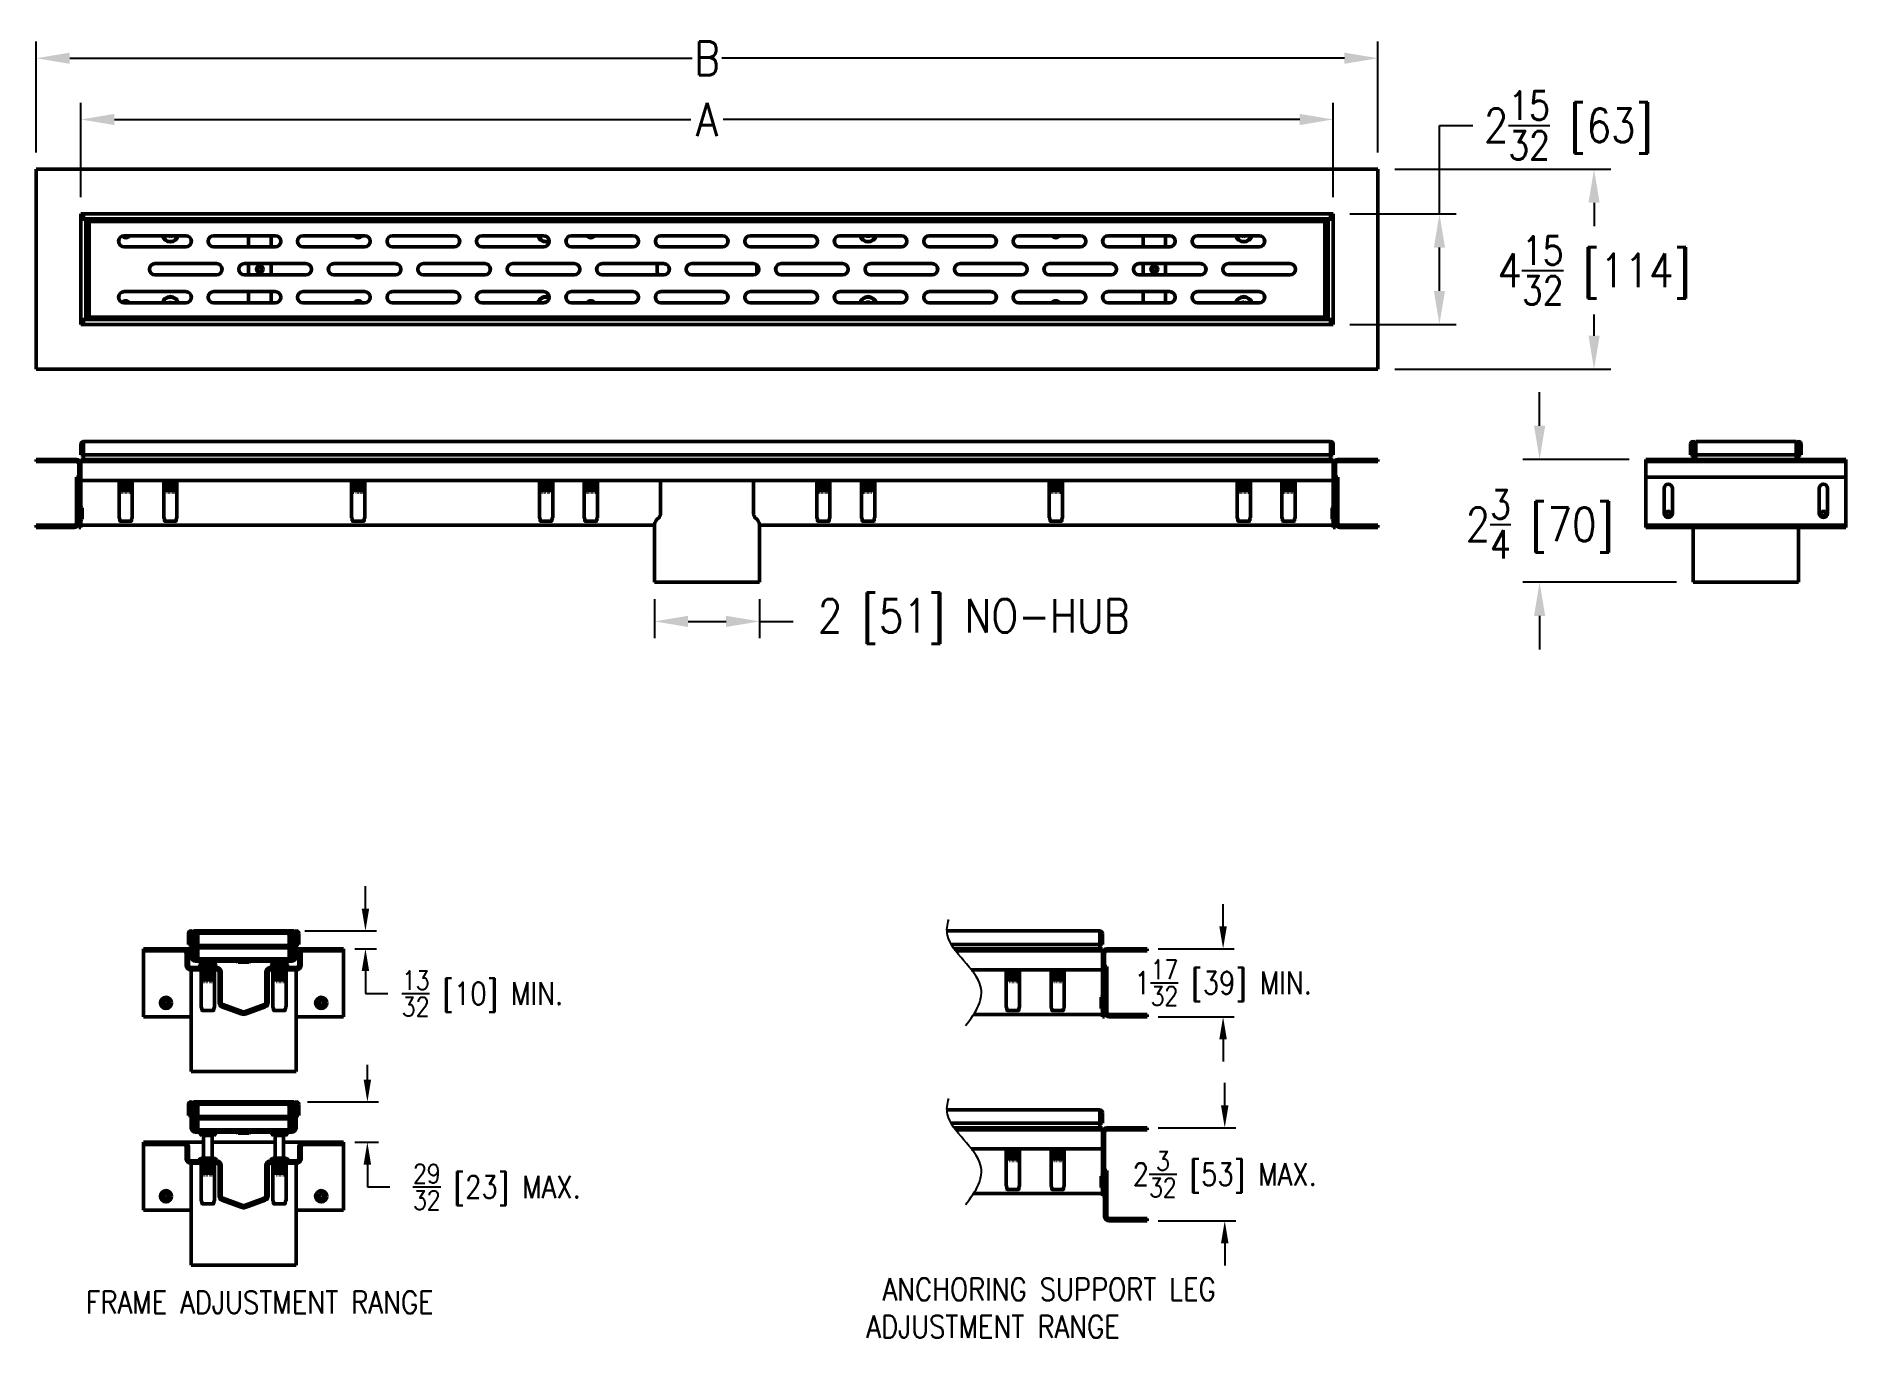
# Model space of a CAD drawing. Header units: inches. Extents: x 22.6 to 63.1, y 7.2 to 36.3.
import ezdxf

# ---------------------------------------------------------------- set-up
doc = ezdxf.new("R2010")
doc.units = ezdxf.units.IN
doc.header["$MEASUREMENT"] = 0
doc.layers.add('Hatch (ANSI)', color=7, linetype='Continuous', lineweight=18)
doc.layers.add('Visible (ANSI)', color=7, linetype='Continuous', lineweight=50)
doc.styles.add('Sales', font='romans.shx', dxfattribs={"width": 0.85})
doc.dimstyles.new('Copy of Sales', dxfattribs={"dimtxt": 0.5, "dimasz": 0.5, "dimexe": 0.25, "dimexo": 0.25, "dimgap": 0.09, "dimtad": 0, "dimtih": 1, "dimtoh": 1, "dimdec": 5, "dimzin": 0, "dimdsep": 46, "dimlunit": 5, "dimtxsty": 'Sales', "dimcen": 0, "dimclrd": 7, "dimclre": 7, "dimclrt": 7, "dimadec": 0, "dimazin": 0, "dimtfac": 0.85, "dimtdec": 5, "dimtix": 1, "dimtofl": 0, "dimtmove": 0, "dimatfit": 3, "dimfxl": 0, "dimtolj": 1, "dimtzin": 0, "dimarcsym": 0})
doc.dimstyles.new('Sales', dxfattribs={"dimtxt": 0.75, "dimasz": 0.75, "dimexe": 0.375, "dimexo": 0.375, "dimgap": 0.09, "dimtad": 0, "dimtih": 1, "dimtoh": 1, "dimdec": 5, "dimzin": 0, "dimdsep": 46, "dimlunit": 5, "dimtxsty": 'Sales', "dimcen": 0, "dimclrd": 7, "dimclre": 7, "dimclrt": 7, "dimadec": 0, "dimazin": 0, "dimtfac": 0.85, "dimtdec": 5, "dimtix": 1, "dimtofl": 0, "dimtmove": 0, "dimatfit": 3, "dimfxl": 0, "dimtolj": 1, "dimtzin": 0, "dimarcsym": 0})

msp = doc.modelspace()

# ---------------------------------------------------------------- texts
at = {"color": 7, "char_height": 0.5, "attachment_point": 5, "style": 'Sales'}
for s, insert in [('\\A1;{\\H0.850000x;\\S13/32;} [10] MIN.', (32.569926, 14.88738)), ('\\A1;{\\H0.85x;\\S29/32;} [23] MAX.', (32.891085, 10.564964))]:
    msp.add_mtext(s, dxfattribs=dict(at, insert=insert))
at = {"char_height": 0.5, "attachment_point": 1, "style": 'Sales'}
for s, insert in [('{\\Fromans.shx;\\W1.05201; }ANCHORING SUPPORT LEG {\\Fromans.shx;\\W1.05201; }ADJUSTMENT RANGE', (41.152724, 8.525533)), ('FRAME ADJUSTMENT RANGE', (23.698342, 8.236999))]:
    msp.add_mtext_dynamic_manual_height_columns(s, width=9.33349446, gutter_width=1, heights=[0], dxfattribs=dict(at, insert=insert))

# ---------------------------------------------------------------- blocks, each defined once
blk = doc.blocks.new('*D2')
at = {"color": 7, "lineweight": -2}
for p, q in [((23.59, 32.685), (23.59, 34.797)), ((51.59, 32.685), (51.59, 34.797)), ((24.34, 34.422), (37.227, 34.422)), ((50.84, 34.422), (37.953, 34.422))]:
    blk.add_line(p, q, dxfattribs=at)
at = {"color": 7}
for points in [[(24.34, 34.547), (24.34, 34.297), (23.59, 34.422)], [(50.84, 34.547), (50.84, 34.297), (51.59, 34.422)]]:
    blk.add_solid(points, dxfattribs=at)
at = {"layer": 'Defpoints', "color": 0}
for p in [(51.59, 34.422), (23.59, 32.31), (51.59, 32.31)]:
    blk.add_point(p, dxfattribs=at)
at = {"color": 7, "insert": (37.59, 34.422), "char_height": 0.75, "attachment_point": 5, "style": 'Sales'}
blk.add_mtext('\\A1;A', dxfattribs=at)
blk = doc.blocks.new('*D3')
at = {"color": 7, "lineweight": -2}
for p, q in [((22.59, 33.685), (22.59, 36.166)), ((52.59, 33.685), (52.59, 36.166)), ((23.34, 35.791), (37.258, 35.791)), ((51.84, 35.791), (37.923, 35.791))]:
    blk.add_line(p, q, dxfattribs=at)
at = {"color": 7}
for points in [[(23.34, 35.916), (23.34, 35.666), (22.59, 35.791)], [(51.84, 35.916), (51.84, 35.666), (52.59, 35.791)]]:
    blk.add_solid(points, dxfattribs=at)
at = {"layer": 'Defpoints', "color": 0}
for p in [(52.59, 35.791), (22.59, 33.31), (52.59, 33.31)]:
    blk.add_point(p, dxfattribs=at)
at = {"color": 7, "insert": (37.59, 35.791), "char_height": 0.75, "attachment_point": 5, "style": 'Sales'}
blk.add_mtext('\\A1;B', dxfattribs=at)
blk = doc.blocks.new('*D4')
at = {"color": 7, "lineweight": -2}
for p, q in [((53.965, 32.31), (53.965, 34.289)), ((53.965, 34.289), (54.715, 34.289)), ((51.965, 32.31), (54.34, 32.31)), ((53.965, 30.59), (53.965, 31.56)), ((51.965, 29.84), (54.34, 29.84))]:
    blk.add_line(p, q, dxfattribs=at)
at = {"color": 7}
for points in [[(53.84, 31.56), (54.09, 31.56), (53.965, 32.31)], [(53.84, 30.59), (54.09, 30.59), (53.965, 29.84)]]:
    blk.add_solid(points, dxfattribs=at)
at = {"layer": 'Defpoints', "color": 0}
for p in [(51.59, 32.31), (51.59, 29.84), (53.965, 29.84)]:
    blk.add_point(p, dxfattribs=at)
at = {"color": 7, "insert": (56.845, 34.289), "char_height": 0.75, "attachment_point": 5, "style": 'Sales'}
blk.add_mtext('\\A1;2{\\H0.850000x;\\S15/32;} [63]', dxfattribs=at)
blk = doc.blocks.new('*D5')
at = {"color": 7, "lineweight": -2}
for p, q in [((52.965, 33.31), (57.797, 33.31)), ((57.422, 32.56), (57.422, 32.038)), ((57.422, 29.59), (57.422, 30.061)), ((52.965, 28.84), (57.797, 28.84))]:
    blk.add_line(p, q, dxfattribs=at)
at = {"color": 7}
for points in [[(57.297, 32.56), (57.547, 32.56), (57.422, 33.31)], [(57.297, 29.59), (57.547, 29.59), (57.422, 28.84)]]:
    blk.add_solid(points, dxfattribs=at)
at = {"layer": 'Defpoints', "color": 0}
for p in [(52.59, 33.31), (52.59, 28.84), (57.422, 28.84)]:
    blk.add_point(p, dxfattribs=at)
at = {"color": 7, "insert": (57.422, 31.049), "char_height": 0.75, "attachment_point": 5, "style": 'Sales'}
blk.add_mtext('\\A1;4{\\H0.850000x;\\S15/32;} [114]', dxfattribs=at)
blk = doc.blocks.new('*D7')
at = {"color": 7, "lineweight": -2}
for p, q in [((36.415, 23.703), (36.415, 22.829)), ((38.765, 23.703), (38.765, 22.829)), ((37.165, 23.204), (38.015, 23.204)), ((38.765, 23.204), (39.515, 23.204))]:
    blk.add_line(p, q, dxfattribs=at)
at = {"color": 7}
for points in [[(37.165, 23.329), (37.165, 23.079), (36.415, 23.204)], [(38.015, 23.329), (38.015, 23.079), (38.765, 23.204)]]:
    blk.add_solid(points, dxfattribs=at)
at = {"layer": 'Defpoints', "color": 0}
for p in [(36.415, 24.078), (38.765, 24.078), (38.765, 23.204)]:
    blk.add_point(p, dxfattribs=at)
at = {"color": 7, "insert": (43.551, 23.204), "char_height": 0.75, "attachment_point": 5, "style": 'Sales'}
blk.add_mtext('\\A1;2 [51] NO-HUB', dxfattribs=at)
blk = doc.blocks.new('*D8')
at = {"color": 7, "lineweight": -2}
for p, q in [((49.128, 16.387), (49.128, 16.887)), ((47.678, 15.887), (49.378, 15.887)), ((47.678, 14.365), (49.378, 14.365)), ((49.128, 13.865), (49.128, 13.365))]:
    blk.add_line(p, q, dxfattribs=at)
at = {"color": 7}
for points in [[(49.044, 16.387), (49.211, 16.387), (49.128, 15.887)], [(49.044, 13.865), (49.211, 13.865), (49.128, 14.365)]]:
    blk.add_solid(points, dxfattribs=at)
at = {"layer": 'Defpoints', "color": 0}
for p in [(47.428, 15.887), (47.428, 14.365), (49.128, 14.365)]:
    blk.add_point(p, dxfattribs=at)
at = {"color": 7, "insert": (49.128, 15.126), "char_height": 0.5, "attachment_point": 5, "style": 'Sales'}
blk.add_mtext('\\A1;1{\\H0.850000x;\\S17/32;} [39] MIN.', dxfattribs=at)
blk = doc.blocks.new('*D9')
at = {"color": 7, "lineweight": -2}
for p, q in [((49.165, 12.387), (49.165, 12.887)), ((47.678, 11.887), (49.415, 11.887)), ((47.678, 9.805), (49.415, 9.805)), ((49.165, 9.305), (49.165, 8.805))]:
    blk.add_line(p, q, dxfattribs=at)
at = {"color": 7}
for points in [[(49.081, 12.387), (49.248, 12.387), (49.165, 11.887)], [(49.081, 9.305), (49.248, 9.305), (49.165, 9.805)]]:
    blk.add_solid(points, dxfattribs=at)
at = {"layer": 'Defpoints', "color": 0}
for p in [(47.428, 11.887), (47.428, 9.805), (49.165, 9.805)]:
    blk.add_point(p, dxfattribs=at)
at = {"color": 7, "insert": (49.165, 10.846), "char_height": 0.5, "attachment_point": 5, "style": 'Sales'}
blk.add_mtext('\\A1;2{\\H0.850000x;\\S3/32;} [53] MAX.', dxfattribs=at)
blk = doc.blocks.new('*D11')
at = {"color": 7, "lineweight": -2}
for p, q in [((56.205, 27.575), (56.205, 28.325)), ((58.206, 26.825), (55.83, 26.825)), ((59.266, 24.078), (55.83, 24.078)), ((56.205, 23.328), (56.205, 22.578))]:
    blk.add_line(p, q, dxfattribs=at)
at = {"color": 7}
for points in [[(56.08, 27.575), (56.33, 27.575), (56.205, 26.825)], [(56.08, 23.328), (56.33, 23.328), (56.205, 24.078)]]:
    blk.add_solid(points, dxfattribs=at)
at = {"layer": 'Defpoints', "color": 0}
for p in [(58.581, 26.825), (56.205, 24.078), (59.641, 24.078)]:
    blk.add_point(p, dxfattribs=at)
at = {"color": 7, "insert": (56.205, 25.372), "char_height": 0.75, "attachment_point": 5, "style": 'Sales'}
blk.add_mtext('\\A1;2{\\H0.850000x;\\S3/4;} [70]', dxfattribs=at)

# ---------------------------------------------------------------- dimensions: what is measured, and where the dimension line sits
for base, p1, p2, text, picture, middle in [((52.590104, 35.791102), (22.590104, 33.30978), (52.590104, 33.30978), 'B', '*D3', (37.590104, 35.791102)), ((51.590104, 34.421531), (23.590104, 32.30978), (51.590104, 32.30978), 'A', '*D2', (37.590104, 34.421531)), ((38.765104, 23.203962), (36.415104, 24.077832), (38.765104, 24.077832), '2 [51] NO-HUB', '*D7', (43.551175, 23.203962))]:
    dim = msp.add_linear_dim(base=base, p1=p1, p2=p2, text=text, dimstyle='Sales', override={"dimgap": 0.12})
    dim.commit()
    dim.dimension.update_dxf_attribs({"geometry": picture, "text_midpoint": middle, "dimtype": 160})
for base, p1, p2, picture, middle in [((53.965087, 29.83978), (51.590104, 32.30978), (51.590104, 29.83978), '*D4', (56.845488, 34.288857)), ((57.422047, 28.83978), (52.590104, 33.30978), (52.590104, 28.83978), '*D5', (57.422047, 31.049278)), ((56.204962, 24.077832), (58.580697, 26.824832), (59.640697, 24.077832), '*D11', (56.204962, 25.371656))]:
    dim = msp.add_linear_dim(base=base, p1=p1, p2=p2, angle=90, dimstyle='Sales', override={"dimgap": 0.12})
    dim.commit()
    dim.dimension.update_dxf_attribs({"geometry": picture, "text_midpoint": middle, "dimtype": 160})
for base, p1, p2, text, picture, middle in [((49.127752, 14.36538), (47.428452, 15.88738), (47.428452, 14.36538), '<> MIN.', '*D8', (49.127752, 15.12638)), ((49.164829, 9.805186), (47.428452, 11.887186), (47.428452, 9.805186), '<> MAX.', '*D9', (49.164829, 10.846186))]:
    dim = msp.add_linear_dim(base=base, p1=p1, p2=p2, angle=90, text=text, dimstyle='Copy of Sales')
    dim.commit()
    dim.dimension.update_dxf_attribs({"geometry": picture, "text_midpoint": middle, "dimtype": 160})

# ---------------------------------------------------------------- hatches: boundary and pattern name
at = {"layer": 'Hatch (ANSI)'}
h = msp.add_hatch(dxfattribs=at)
h.set_pattern_fill('ANSI31', color=256, style=0)
h.set_pattern_definition([(45, (10.86801, 39.86003), (-0.08838835, 0.08838835), [])])
edge = h.paths.add_edge_path()
edge.add_ellipse((28.407595, 16.23088), major_axis=(0.055, 0), ratio=1, start_angle=0, end_angle=180)
edge.add_line((28.352595, 16.23088), (28.352595, 15.70963))
edge.add_ellipse((28.302595, 15.70963), major_axis=(0.05, 0), ratio=1, start_angle=270, end_angle=360, ccw=False)
edge.add_line((28.302595, 15.65963), (28.297595, 15.65963))
edge.add_line((28.297595, 15.65963), (28.247595, 15.65963))
edge.add_line((28.247595, 15.65963), (27.727595, 15.65963))
edge.add_line((27.727595, 15.65963), (27.727595, 15.60963))
edge.add_line((27.727595, 15.60963), (28.302595, 15.60963))
edge.add_ellipse((28.302595, 15.70963), major_axis=(0, -0.1), ratio=1, start_angle=0, end_angle=90)
edge.add_line((28.402595, 15.70963), (28.402595, 16.23088))
edge.add_ellipse((28.407595, 16.23088), major_axis=(-0.005, 0), ratio=1, start_angle=180, end_angle=360, ccw=False)
edge.add_line((28.412595, 16.23088), (28.412595, 15.98588))
edge.add_line((28.412595, 15.98588), (28.462595, 15.98588))
edge.add_line((28.462595, 15.98588), (28.462595, 16.23088))
edge = h.paths.add_edge_path()
edge.add_ellipse((26.047595, 16.23088), major_axis=(0.055, 0), ratio=1, start_angle=0, end_angle=180)
edge.add_line((25.992595, 16.23088), (25.992595, 15.98588))
edge.add_line((25.992595, 15.98588), (26.042595, 15.98588))
edge.add_line((26.042595, 15.98588), (26.042595, 16.23088))
edge.add_ellipse((26.047595, 16.23088), major_axis=(-0.005, 0), ratio=1, start_angle=180, end_angle=360, ccw=False)
edge.add_line((26.052595, 16.23088), (26.052595, 15.70963))
edge.add_ellipse((26.152595, 15.70963), major_axis=(-0.1, 0), ratio=1, start_angle=0, end_angle=90)
edge.add_line((26.152595, 15.60963), (26.727595, 15.60963))
edge.add_line((26.727595, 15.60963), (26.727595, 15.65963))
edge.add_line((26.727595, 15.65963), (26.207595, 15.65963))
edge.add_line((26.207595, 15.65963), (26.157595, 15.65963))
edge.add_line((26.157595, 15.65963), (26.152595, 15.65963))
edge.add_ellipse((26.152595, 15.70963), major_axis=(0, -0.05), ratio=1, start_angle=270, end_angle=360, ccw=False)
edge.add_line((26.102595, 15.70963), (26.102595, 16.23088))
h = msp.add_hatch(dxfattribs=at)
h.set_pattern_fill('ANSI31', color=256, angle=-75, style=0)
h.set_pattern_definition([(330, (10.86801, 39.86003), (0.0625, 0.1082532), [])])
h.paths.add_polyline_path([(27.102595, 16.287755), (27.102595, 16.237755), (26.727595, 16.237755), (26.727595, 16.287755)])
h.paths.add_polyline_path([(27.727595, 16.237755), (27.727595, 16.287755), (27.352595, 16.287755), (27.352595, 16.237755)])
edge = h.paths.add_edge_path()
edge.add_line((28.297595, 15.65963), (28.297595, 16.187755))
edge.add_ellipse((28.197595, 16.187755), major_axis=(0.1, 0), ratio=1, start_angle=0, end_angle=90)
edge.add_line((28.197595, 16.287755), (27.977595, 16.287755))
edge.add_line((27.977595, 16.287755), (27.977595, 16.237755))
edge.add_line((27.977595, 16.237755), (28.197595, 16.237755))
edge.add_ellipse((28.197595, 16.187755), major_axis=(0, 0.05), ratio=1, start_angle=270, end_angle=360, ccw=False)
edge.add_line((28.247595, 16.187755), (28.247595, 15.65963))
edge.add_line((28.247595, 15.65963), (28.297595, 15.65963))
edge = h.paths.add_edge_path()
edge.add_line((26.157595, 16.187755), (26.157595, 15.65963))
edge.add_line((26.157595, 15.65963), (26.207595, 15.65963))
edge.add_line((26.207595, 15.65963), (26.207595, 16.187755))
edge.add_ellipse((26.257595, 16.187755), major_axis=(-0.05, 0), ratio=1, start_angle=270, end_angle=360, ccw=False)
edge.add_line((26.257595, 16.237755), (26.477595, 16.237755))
edge.add_line((26.477595, 16.237755), (26.477595, 16.287755))
edge.add_line((26.477595, 16.287755), (26.257595, 16.287755))
edge.add_ellipse((26.257595, 16.187755), major_axis=(0, 0.1), ratio=1, start_angle=0, end_angle=90)
h = msp.add_hatch(dxfattribs=at)
h.set_pattern_fill('ANSI31', color=256, angle=-90, style=0)
h.set_pattern_definition([(315, (10.86801, 39.86003), (0.08838835, 0.08838835), [])])
edge = h.paths.add_edge_path()
edge.add_line((29.462595, 15.88738), (28.562595, 15.88738))
edge.add_ellipse((28.562595, 15.78738), major_axis=(0, 0.1), ratio=1, start_angle=0, end_angle=90)
edge.add_line((28.462595, 15.78738), (28.462595, 15.51763))
edge.add_ellipse((28.412595, 15.51763), major_axis=(0.05, 0), ratio=1, start_angle=270, end_angle=360, ccw=False)
edge.add_line((28.412595, 15.46763), (27.827595, 15.46763))
edge.add_ellipse((27.827595, 15.36763), major_axis=(0, 0.1), ratio=1, start_angle=0, end_angle=90)
edge.add_line((27.727595, 15.36763), (27.727595, 14.684626))
edge.add_ellipse((27.677595, 14.684626), major_axis=(0.05, 0), ratio=1, start_angle=290, end_angle=360, ccw=False)
edge.add_line((27.694696, 14.637641), (27.244696, 14.473854))
edge.add_ellipse((27.227595, 14.520839), major_axis=(0.017101, -0.046985), ratio=1, start_angle=320, end_angle=360, ccw=False)
edge.add_line((27.210494, 14.473854), (26.760494, 14.637641))
edge.add_ellipse((26.777595, 14.684626), major_axis=(-0.017101, -0.046985), ratio=1, start_angle=290, end_angle=360, ccw=False)
edge.add_line((26.727595, 14.684626), (26.727595, 15.36763))
edge.add_ellipse((26.627595, 15.36763), major_axis=(0.1, 0), ratio=1, start_angle=0, end_angle=90)
edge.add_line((26.627595, 15.46763), (26.042595, 15.46763))
edge.add_ellipse((26.042595, 15.51763), major_axis=(0, -0.05), ratio=1, start_angle=270, end_angle=360, ccw=False)
edge.add_line((25.992595, 15.51763), (25.992595, 15.78738))
edge.add_ellipse((25.892595, 15.78738), major_axis=(0.1, 0), ratio=1, start_angle=0, end_angle=90)
edge.add_line((25.892595, 15.88738), (24.992595, 15.88738))
edge.add_line((24.992595, 15.88738), (24.992595, 15.83738))
edge.add_line((24.992595, 15.83738), (25.892595, 15.83738))
edge.add_ellipse((25.892595, 15.78738), major_axis=(0, 0.05), ratio=1, start_angle=270, end_angle=360, ccw=False)
edge.add_line((25.942595, 15.78738), (25.942595, 15.51763))
edge.add_ellipse((26.042595, 15.51763), major_axis=(-0.1, 0), ratio=1, start_angle=0, end_angle=90)
edge.add_line((26.042595, 15.41763), (26.627595, 15.41763))
edge.add_ellipse((26.627595, 15.36763), major_axis=(0, 0.05), ratio=1, start_angle=270, end_angle=360, ccw=False)
edge.add_line((26.677595, 15.36763), (26.677595, 14.684626))
edge.add_ellipse((26.777595, 14.684626), major_axis=(-0.1, 0), ratio=1, start_angle=0, end_angle=70)
edge.add_line((26.743393, 14.590656), (27.193393, 14.42687))
edge.add_ellipse((27.227595, 14.520839), major_axis=(-0.034202, -0.093969), ratio=1, start_angle=0, end_angle=40)
edge.add_line((27.261797, 14.42687), (27.711797, 14.590656))
edge.add_ellipse((27.677595, 14.684626), major_axis=(0.034202, -0.093969), ratio=1, start_angle=0, end_angle=70)
edge.add_line((27.777595, 14.684626), (27.777595, 15.36763))
edge.add_ellipse((27.827595, 15.36763), major_axis=(-0.05, 0), ratio=1, start_angle=270, end_angle=360, ccw=False)
edge.add_line((27.827595, 15.41763), (28.412595, 15.41763))
edge.add_ellipse((28.412595, 15.51763), major_axis=(0, -0.1), ratio=1, start_angle=0, end_angle=90)
edge.add_line((28.512595, 15.51763), (28.512595, 15.78738))
edge.add_ellipse((28.562595, 15.78738), major_axis=(-0.05, 0), ratio=1, start_angle=270, end_angle=360, ccw=False)
edge.add_line((28.562595, 15.83738), (29.462595, 15.83738))
edge.add_line((29.462595, 15.83738), (29.462595, 15.88738))
h = msp.add_hatch(dxfattribs=at)
h.set_pattern_fill('ANSI31', color=256, style=0)
h.set_pattern_definition([(45, (10.86801, 36.03762), (-0.08838835, 0.08838835), [])])
edge = h.paths.add_edge_path()
edge.add_ellipse((28.407595, 12.408464), major_axis=(0.055, 0), ratio=1, start_angle=0, end_angle=180)
edge.add_line((28.352595, 12.408464), (28.352595, 11.887214))
edge.add_ellipse((28.302595, 11.887214), major_axis=(0.05, 0), ratio=1, start_angle=270, end_angle=360, ccw=False)
edge.add_line((28.302595, 11.837214), (28.297595, 11.837214))
edge.add_line((28.297595, 11.837214), (28.247595, 11.837214))
edge.add_line((28.247595, 11.837214), (27.727595, 11.837214))
edge.add_line((27.727595, 11.837214), (27.727595, 11.787214))
edge.add_line((27.727595, 11.787214), (28.302595, 11.787214))
edge.add_ellipse((28.302595, 11.887214), major_axis=(0, -0.1), ratio=1, start_angle=0, end_angle=90)
edge.add_line((28.402595, 11.887214), (28.402595, 12.408464))
edge.add_ellipse((28.407595, 12.408464), major_axis=(-0.005, 0), ratio=1, start_angle=180, end_angle=360, ccw=False)
edge.add_line((28.412595, 12.408464), (28.412595, 12.163464))
edge.add_line((28.412595, 12.163464), (28.462595, 12.163464))
edge.add_line((28.462595, 12.163464), (28.462595, 12.408464))
edge = h.paths.add_edge_path()
edge.add_ellipse((26.047595, 12.408464), major_axis=(0.055, 0), ratio=1, start_angle=0, end_angle=180)
edge.add_line((25.992595, 12.408464), (25.992595, 12.163464))
edge.add_line((25.992595, 12.163464), (26.042595, 12.163464))
edge.add_line((26.042595, 12.163464), (26.042595, 12.408464))
edge.add_ellipse((26.047595, 12.408464), major_axis=(-0.005, 0), ratio=1, start_angle=180, end_angle=360, ccw=False)
edge.add_line((26.052595, 12.408464), (26.052595, 11.887214))
edge.add_ellipse((26.152595, 11.887214), major_axis=(-0.1, 0), ratio=1, start_angle=0, end_angle=90)
edge.add_line((26.152595, 11.787214), (26.727595, 11.787214))
edge.add_line((26.727595, 11.787214), (26.727595, 11.837214))
edge.add_line((26.727595, 11.837214), (26.207595, 11.837214))
edge.add_line((26.207595, 11.837214), (26.157595, 11.837214))
edge.add_line((26.157595, 11.837214), (26.152595, 11.837214))
edge.add_ellipse((26.152595, 11.887214), major_axis=(0, -0.05), ratio=1, start_angle=270, end_angle=360, ccw=False)
edge.add_line((26.102595, 11.887214), (26.102595, 12.408464))
h = msp.add_hatch(dxfattribs=at)
h.set_pattern_fill('ANSI31', color=256, angle=-75, style=0)
h.set_pattern_definition([(330, (10.86801, 36.03762), (0.0625, 0.1082532), [])])
h.paths.add_polyline_path([(27.102595, 12.465339), (27.102595, 12.415339), (26.727595, 12.415339), (26.727595, 12.465339)])
h.paths.add_polyline_path([(27.727595, 12.415339), (27.727595, 12.465339), (27.352595, 12.465339), (27.352595, 12.415339)])
edge = h.paths.add_edge_path()
edge.add_line((28.297595, 11.837214), (28.297595, 12.365339))
edge.add_ellipse((28.197595, 12.365339), major_axis=(0.1, 0), ratio=1, start_angle=0, end_angle=90)
edge.add_line((28.197595, 12.465339), (27.977595, 12.465339))
edge.add_line((27.977595, 12.465339), (27.977595, 12.415339))
edge.add_line((27.977595, 12.415339), (28.197595, 12.415339))
edge.add_ellipse((28.197595, 12.365339), major_axis=(0, 0.05), ratio=1, start_angle=270, end_angle=360, ccw=False)
edge.add_line((28.247595, 12.365339), (28.247595, 11.837214))
edge.add_line((28.247595, 11.837214), (28.297595, 11.837214))
edge = h.paths.add_edge_path()
edge.add_line((26.157595, 12.365339), (26.157595, 11.837214))
edge.add_line((26.157595, 11.837214), (26.207595, 11.837214))
edge.add_line((26.207595, 11.837214), (26.207595, 12.365339))
edge.add_ellipse((26.257595, 12.365339), major_axis=(-0.05, 0), ratio=1, start_angle=270, end_angle=360, ccw=False)
edge.add_line((26.257595, 12.415339), (26.477595, 12.415339))
edge.add_line((26.477595, 12.415339), (26.477595, 12.465339))
edge.add_line((26.477595, 12.465339), (26.257595, 12.465339))
edge.add_ellipse((26.257595, 12.365339), major_axis=(0, 0.1), ratio=1, start_angle=0, end_angle=90)
h = msp.add_hatch(dxfattribs=at)
h.set_pattern_fill('ANSI31', color=256, angle=-90, style=0)
h.set_pattern_definition([(315, (10.86801, 35.53762), (0.08838835, 0.08838835), [])])
edge = h.paths.add_edge_path()
edge.add_line((29.462595, 11.564964), (28.562595, 11.564964))
edge.add_ellipse((28.562595, 11.464964), major_axis=(0, 0.1), ratio=1, start_angle=0, end_angle=90)
edge.add_line((28.462595, 11.464964), (28.462595, 11.195214))
edge.add_ellipse((28.412595, 11.195214), major_axis=(0.05, 0), ratio=1, start_angle=270, end_angle=360, ccw=False)
edge.add_line((28.412595, 11.145214), (27.827595, 11.145214))
edge.add_ellipse((27.827595, 11.045214), major_axis=(0, 0.1), ratio=1, start_angle=0, end_angle=90)
edge.add_line((27.727595, 11.045214), (27.727595, 10.362209))
edge.add_ellipse((27.677595, 10.362209), major_axis=(0.05, 0), ratio=1, start_angle=290, end_angle=360, ccw=False)
edge.add_line((27.694696, 10.315225), (27.244696, 10.151438))
edge.add_ellipse((27.227595, 10.198423), major_axis=(0.017101, -0.046985), ratio=1, start_angle=320, end_angle=360, ccw=False)
edge.add_line((27.210494, 10.151438), (26.760494, 10.315225))
edge.add_ellipse((26.777595, 10.362209), major_axis=(-0.017101, -0.046985), ratio=1, start_angle=290, end_angle=360, ccw=False)
edge.add_line((26.727595, 10.362209), (26.727595, 11.045214))
edge.add_ellipse((26.627595, 11.045214), major_axis=(0.1, 0), ratio=1, start_angle=0, end_angle=90)
edge.add_line((26.627595, 11.145214), (26.042595, 11.145214))
edge.add_ellipse((26.042595, 11.195214), major_axis=(0, -0.05), ratio=1, start_angle=270, end_angle=360, ccw=False)
edge.add_line((25.992595, 11.195214), (25.992595, 11.464964))
edge.add_ellipse((25.892595, 11.464964), major_axis=(0.1, 0), ratio=1, start_angle=0, end_angle=90)
edge.add_line((25.892595, 11.564964), (24.992595, 11.564964))
edge.add_line((24.992595, 11.564964), (24.992595, 11.514964))
edge.add_line((24.992595, 11.514964), (25.892595, 11.514964))
edge.add_ellipse((25.892595, 11.464964), major_axis=(0, 0.05), ratio=1, start_angle=270, end_angle=360, ccw=False)
edge.add_line((25.942595, 11.464964), (25.942595, 11.195214))
edge.add_ellipse((26.042595, 11.195214), major_axis=(-0.1, 0), ratio=1, start_angle=0, end_angle=90)
edge.add_line((26.042595, 11.095214), (26.627595, 11.095214))
edge.add_ellipse((26.627595, 11.045214), major_axis=(0, 0.05), ratio=1, start_angle=270, end_angle=360, ccw=False)
edge.add_line((26.677595, 11.045214), (26.677595, 10.362209))
edge.add_ellipse((26.777595, 10.362209), major_axis=(-0.1, 0), ratio=1, start_angle=0, end_angle=70)
edge.add_line((26.743393, 10.26824), (27.193393, 10.104453))
edge.add_ellipse((27.227595, 10.198423), major_axis=(-0.034202, -0.093969), ratio=1, start_angle=0, end_angle=40)
edge.add_line((27.261797, 10.104453), (27.711797, 10.26824))
edge.add_ellipse((27.677595, 10.362209), major_axis=(0.034202, -0.093969), ratio=1, start_angle=0, end_angle=70)
edge.add_line((27.777595, 10.362209), (27.777595, 11.045214))
edge.add_ellipse((27.827595, 11.045214), major_axis=(-0.05, 0), ratio=1, start_angle=270, end_angle=360, ccw=False)
edge.add_line((27.827595, 11.095214), (28.412595, 11.095214))
edge.add_ellipse((28.412595, 11.195214), major_axis=(0, -0.1), ratio=1, start_angle=0, end_angle=90)
edge.add_line((28.512595, 11.195214), (28.512595, 11.464964))
edge.add_ellipse((28.562595, 11.464964), major_axis=(-0.05, 0), ratio=1, start_angle=270, end_angle=360, ccw=False)
edge.add_line((28.562595, 11.514964), (29.462595, 11.514964))
edge.add_line((29.462595, 11.514964), (29.462595, 11.564964))

# ---------------------------------------------------------------- linework, layer by layer
at = {"color": 7}
for p, q in [((29.951563, 16.78588), (29.951563, 17.28588)), ((28.599395, 16.28588), (30.201563, 16.28588)), ((29.712595, 15.88738), (30.201563, 15.88738)), ((29.951563, 15.38738), (29.951563, 14.88738)), ((29.951563, 14.88738), (30.451563, 14.88738)), ((29.995072, 12.792232), (29.995072, 13.292232)), ((28.657595, 12.463464), (30.245072, 12.463464)), ((29.712595, 11.564964), (30.245072, 11.564964)), ((29.995072, 11.064964), (29.995072, 10.564964)), ((29.995072, 10.564964), (30.495072, 10.564964))]:
    msp.add_line(p, q, dxfattribs=at)
for p, q in [((26.29339, 11.705314), (26.332595, 11.705314)), ((26.522595, 11.705314), (26.5618, 11.705314)), ((27.89339, 11.705314), (27.932595, 11.705314)), ((28.122595, 11.705314), (28.1618, 11.705314))]:
    msp.add_line(p, q)
for points in [[(43.370176, 14.170839), (43.612584, 14.471372), (44.012814, 15.169919), (42.892185, 15.901395), (42.955819, 16.420575), (42.995597, 16.537755)], [(43.370176, 10.170645), (43.612584, 10.471177), (44.012814, 11.169725), (42.892185, 11.901201), (42.955819, 12.42038), (42.995597, 12.537561)]]:
    msp.add_open_spline(points, degree=3, knots=[0.418606791, 0.418606791, 0.418606791, 0.418606791, 1.423179923, 2.78297003, 3.171485766, 3.171485766, 3.171485766, 3.171485766])
for points in [[(29.86823, 16.78588), (30.034896, 16.78588), (29.951563, 16.28588)], [(29.86823, 15.38738), (30.034896, 15.38738), (29.951563, 15.88738)], [(29.911739, 12.963464), (30.078406, 12.963464), (29.995072, 12.463464)], [(29.911739, 11.064964), (30.078406, 11.064964), (29.995072, 11.564964)]]:
    msp.add_solid(points, dxfattribs=at)
at = {"layer": 'Visible (ANSI)'}
for p, q in [((22.590104, 33.30978), (23.490104, 33.30978)), ((22.590104, 28.83978), (22.590104, 33.30978)), ((23.590104, 33.30978), (23.490104, 33.30978)), ((23.590104, 33.30978), (51.590104, 33.30978)), ((51.690104, 33.30978), (51.590104, 33.30978)), ((51.690104, 33.30978), (52.590104, 33.30978)), ((52.590104, 33.30978), (52.590104, 28.83978)), ((23.650104, 32.30978), (23.590104, 32.30978)), ((23.590104, 32.30978), (23.590104, 32.19658)), ((23.590104, 32.19658), (23.700104, 32.19658)), ((23.590104, 29.95298), (23.590104, 32.19658)), ((23.650104, 32.19978), (23.650104, 32.30978)), ((23.650104, 32.30978), (51.530104, 32.30978)), ((51.530104, 32.19978), (23.650104, 32.19978)), ((23.700104, 32.19658), (23.700104, 29.95298)), ((23.700104, 32.14978), (23.750104, 32.14978)), ((23.750104, 32.19978), (23.750104, 32.14978)), ((23.778229, 32.14478), (51.401979, 32.14478)), ((23.778229, 32.14478), (23.778229, 32.04478)), ((23.778229, 30.10478), (23.778229, 32.04478)), ((51.401979, 32.04478), (51.401979, 32.14478)), ((51.401979, 32.04478), (51.401979, 30.10478)), ((51.430104, 32.14978), (51.430104, 32.19978)), ((51.480104, 32.14978), (51.430104, 32.14978)), ((51.480104, 32.19658), (51.590104, 32.19658)), ((51.480104, 29.95298), (51.480104, 32.19658)), ((51.590104, 32.30978), (51.530104, 32.30978)), ((51.530104, 32.30978), (51.530104, 32.19978)), ((51.590104, 32.19658), (51.590104, 32.30978)), ((51.590104, 32.19658), (51.590104, 29.95298)), ((24.57591, 31.804021), (24.552502, 31.824616)), ((24.558904, 31.82478), (25.933904, 31.82478)), ((25.933904, 31.57478), (24.558904, 31.57478)), ((24.637392, 31.82478), (24.57591, 31.804021)), ((25.595252, 31.802795), (25.549995, 31.82478)), ((25.627735, 31.82478), (25.595252, 31.802795)), ((26.558904, 31.82478), (27.933904, 31.82478)), ((27.933904, 31.57478), (26.558904, 31.57478)), ((27.340104, 31.57478), (27.340104, 31.82478)), ((27.840104, 31.82478), (27.840104, 31.57478)), ((28.558904, 31.82478), (29.933904, 31.82478)), ((29.933904, 31.57478), (28.558904, 31.57478)), ((29.751224, 31.81398), (29.745625, 31.82478)), ((29.823319, 31.810709), (29.751224, 31.81398)), ((29.832317, 31.82478), (29.823319, 31.810709)), ((30.558904, 31.82478), (31.933904, 31.82478)), ((31.933904, 31.57478), (30.558904, 31.57478)), ((32.558904, 31.82478), (33.933904, 31.82478)), ((33.933904, 31.57478), (32.558904, 31.57478)), ((33.95402, 31.81228), (33.947213, 31.82407)), ((33.98839, 31.81228), (33.95402, 31.81228)), ((34.558904, 31.82478), (35.933904, 31.82478)), ((35.933904, 31.57478), (34.558904, 31.57478)), ((34.978691, 31.803519), (34.952529, 31.82478)), ((35.034364, 31.82478), (34.978691, 31.803519)), ((36.558904, 31.82478), (37.933904, 31.82478)), ((37.933904, 31.57478), (36.558904, 31.57478)), ((38.558904, 31.82478), (39.933904, 31.82478)), ((39.933904, 31.57478), (38.558904, 31.57478)), ((40.558904, 31.82478), (41.933904, 31.82478)), ((41.933904, 31.57478), (40.558904, 31.57478)), ((41.15402, 31.81228), (41.146803, 31.82478)), ((41.226188, 31.81228), (41.15402, 31.81228)), ((41.233405, 31.82478), (41.226188, 31.81228)), ((42.558904, 31.82478), (43.933904, 31.82478)), ((43.933904, 31.57478), (42.558904, 31.57478)), ((44.558904, 31.82478), (45.933904, 31.82478)), ((45.933904, 31.57478), (44.558904, 31.57478)), ((45.356889, 31.810709), (45.347891, 31.82478)), ((45.428984, 31.81398), (45.356889, 31.810709)), ((45.434583, 31.82478), (45.428984, 31.81398)), ((46.558904, 31.82478), (47.933904, 31.82478)), ((47.933904, 31.57478), (46.558904, 31.57478)), ((47.340104, 31.57478), (47.340104, 31.82478)), ((47.840104, 31.82478), (47.840104, 31.57478)), ((48.558904, 31.82478), (49.933904, 31.82478)), ((49.933904, 31.57478), (48.558904, 31.57478)), ((49.584956, 31.802795), (49.552473, 31.82478)), ((49.630213, 31.82478), (49.584956, 31.802795)), ((25.246404, 31.19978), (26.621404, 31.19978)), ((27.246404, 31.19978), (28.621404, 31.19978)), ((27.340104, 30.94978), (27.340104, 31.19978)), ((27.840104, 31.19978), (27.840104, 30.94978)), ((29.246404, 31.19978), (30.621404, 31.19978)), ((31.246404, 31.19978), (32.621404, 31.19978)), ((33.246404, 31.19978), (34.621404, 31.19978)), ((35.246404, 31.19978), (36.621404, 31.19978)), ((37.246404, 31.19978), (38.621404, 31.19978)), ((39.246404, 31.19978), (40.621404, 31.19978)), ((41.246404, 31.19978), (42.621404, 31.19978)), ((43.246404, 31.19978), (44.621404, 31.19978)), ((45.246404, 31.19978), (46.621404, 31.19978)), ((47.246404, 31.19978), (48.621404, 31.19978)), ((47.340104, 30.94978), (47.340104, 31.19978)), ((47.840104, 31.19978), (47.840104, 30.94978)), ((49.246404, 31.19978), (50.621404, 31.19978)), ((26.621404, 30.94978), (25.246404, 30.94978)), ((28.621404, 30.94978), (27.246404, 30.94978)), ((30.621404, 30.94978), (29.246404, 30.94978)), ((32.621404, 30.94978), (31.246404, 30.94978)), ((34.621404, 30.94978), (33.246404, 30.94978)), ((36.621404, 30.94978), (35.246404, 30.94978)), ((38.621404, 30.94978), (37.246404, 30.94978)), ((40.621404, 30.94978), (39.246404, 30.94978)), ((42.621404, 30.94978), (41.246404, 30.94978)), ((44.621404, 30.94978), (43.246404, 30.94978)), ((46.621404, 30.94978), (45.246404, 30.94978)), ((48.621404, 30.94978), (47.246404, 30.94978)), ((50.621404, 30.94978), (49.246404, 30.94978)), ((24.545086, 30.325546), (24.604298, 30.345539)), ((24.558904, 30.57478), (25.933904, 30.57478)), ((24.604298, 30.345539), (24.627892, 30.32478)), ((25.552473, 30.32478), (25.584956, 30.346765)), ((25.584956, 30.346765), (25.630213, 30.32478)), ((26.558904, 30.57478), (27.933904, 30.57478)), ((27.340104, 30.32478), (27.340104, 30.57478)), ((27.840104, 30.57478), (27.840104, 30.32478)), ((28.558904, 30.57478), (29.933904, 30.57478)), ((30.558904, 30.57478), (31.933904, 30.57478)), ((32.558904, 30.57478), (33.933904, 30.57478)), ((34.558904, 30.57478), (35.933904, 30.57478)), ((34.945844, 30.32478), (35.001517, 30.346041)), ((35.001517, 30.346041), (35.027679, 30.32478)), ((36.558904, 30.57478), (37.933904, 30.57478)), ((38.558904, 30.57478), (39.933904, 30.57478)), ((40.558904, 30.57478), (41.933904, 30.57478)), ((42.558904, 30.57478), (43.933904, 30.57478)), ((44.558904, 30.57478), (45.933904, 30.57478)), ((46.558904, 30.57478), (47.933904, 30.57478)), ((47.340104, 30.32478), (47.340104, 30.57478)), ((47.840104, 30.57478), (47.840104, 30.32478)), ((48.558904, 30.57478), (49.933904, 30.57478)), ((49.549995, 30.32478), (49.595252, 30.346765)), ((49.595252, 30.346765), (49.627735, 30.32478)), ((23.700104, 29.95298), (23.590104, 29.95298)), ((23.590104, 29.95298), (23.590104, 29.83978)), ((23.650104, 29.83978), (23.650104, 29.94978)), ((23.650104, 29.94978), (51.530104, 29.94978)), ((23.700104, 29.99978), (23.750104, 29.99978)), ((23.750104, 29.99978), (23.750104, 29.94978)), ((23.778229, 30.10478), (23.778229, 30.00478)), ((23.778229, 30.00478), (51.401979, 30.00478)), ((25.933904, 30.32478), (24.558904, 30.32478)), ((27.933904, 30.32478), (26.558904, 30.32478)), ((29.933904, 30.32478), (28.558904, 30.32478)), ((29.747891, 30.32478), (29.756889, 30.338851)), ((29.756889, 30.338851), (29.828984, 30.335581)), ((29.828984, 30.335581), (29.834583, 30.32478)), ((31.933904, 30.32478), (30.558904, 30.32478)), ((33.933904, 30.32478), (32.558904, 30.32478)), ((33.947213, 30.325491), (33.95402, 30.33728)), ((33.95402, 30.33728), (33.98839, 30.33728)), ((35.933904, 30.32478), (34.558904, 30.32478)), ((37.933904, 30.32478), (36.558904, 30.32478)), ((39.933904, 30.32478), (38.558904, 30.32478)), ((41.933904, 30.32478), (40.558904, 30.32478)), ((41.146803, 30.32478), (41.15402, 30.33728)), ((41.15402, 30.33728), (41.226188, 30.33728)), ((41.226188, 30.33728), (41.233405, 30.32478)), ((43.933904, 30.32478), (42.558904, 30.32478)), ((45.933904, 30.32478), (44.558904, 30.32478)), ((45.345625, 30.32478), (45.351224, 30.335581)), ((45.351224, 30.335581), (45.423319, 30.338851)), ((45.423319, 30.338851), (45.432317, 30.32478)), ((47.933904, 30.32478), (46.558904, 30.32478)), ((49.933904, 30.32478), (48.558904, 30.32478)), ((51.401979, 30.00478), (51.401979, 30.10478)), ((51.480104, 29.99978), (51.430104, 29.99978)), ((51.430104, 29.94978), (51.430104, 29.99978)), ((51.590104, 29.95298), (51.480104, 29.95298)), ((51.530104, 29.94978), (51.530104, 29.83978)), ((51.590104, 29.83978), (51.590104, 29.95298)), ((23.650104, 29.83978), (23.590104, 29.83978)), ((51.530104, 29.83978), (23.650104, 29.83978)), ((51.590104, 29.83978), (51.530104, 29.83978)), ((23.490104, 28.83978), (22.590104, 28.83978)), ((23.490104, 28.83978), (23.590104, 28.83978)), ((51.590104, 28.83978), (23.590104, 28.83978)), ((51.590104, 28.83978), (51.690104, 28.83978)), ((52.590104, 28.83978), (51.690104, 28.83978)), ((23.590104, 26.923332), (23.590104, 27.168332)), ((23.640104, 27.168332), (23.640104, 26.923332)), ((23.650104, 27.168332), (23.650104, 27.223332)), ((51.530104, 27.223332), (23.650104, 27.223332)), ((23.650104, 27.168332), (23.650104, 26.923332)), ((23.778229, 27.225207), (51.401979, 27.225207)), ((23.778229, 27.225207), (23.778229, 27.223332)), ((51.401979, 27.223332), (51.401979, 27.225207)), ((51.530104, 27.223332), (51.530104, 27.168332)), ((51.530104, 26.923332), (51.530104, 27.168332)), ((51.540104, 26.923332), (51.540104, 27.168332)), ((51.590104, 27.168332), (51.590104, 26.923332)), ((59.580697, 26.923332), (59.580697, 27.168332)), ((59.630697, 27.168332), (59.630697, 26.923332)), ((59.640697, 27.168332), (59.640697, 26.824832)), ((59.690697, 27.168332), (59.690697, 26.824832)), ((59.693897, 27.168332), (59.693897, 27.223332)), ((61.937497, 27.223332), (59.693897, 27.223332)), ((59.693897, 27.168332), (59.693897, 26.923332)), ((61.785697, 27.225207), (59.845697, 27.225207)), ((61.937497, 27.223332), (61.937497, 27.168332)), ((61.937497, 26.923332), (61.937497, 27.168332)), ((61.940697, 27.168332), (61.940697, 26.824832)), ((61.990697, 26.824832), (61.990697, 27.168332)), ((62.000697, 26.923332), (62.000697, 27.168332)), ((62.050697, 27.168332), (62.050697, 26.923332)), ((23.490104, 26.824832), (22.590104, 26.824832)), ((22.590104, 26.774832), (22.590104, 26.824832)), ((22.590104, 26.774832), (23.490104, 26.774832)), ((23.540104, 26.724832), (23.540104, 25.302832)), ((23.640104, 26.923332), (23.590104, 26.923332)), ((51.590104, 26.824832), (23.590104, 26.824832)), ((23.590104, 26.774832), (23.590104, 26.824832)), ((51.590104, 26.774832), (23.590104, 26.774832)), ((23.590104, 26.724832), (23.590104, 26.774832)), ((23.590104, 25.302832), (23.590104, 26.724832)), ((51.530104, 26.923332), (23.650104, 26.923332)), ((23.650104, 26.824832), (23.650104, 26.923332)), ((51.530104, 26.923332), (51.530104, 26.824832)), ((51.590104, 26.923332), (51.540104, 26.923332)), ((51.590104, 26.774832), (51.590104, 26.824832)), ((51.590104, 26.724832), (51.590104, 26.774832)), ((51.590104, 26.724832), (51.590104, 25.302832)), ((51.640104, 26.724832), (51.640104, 25.302832)), ((52.590104, 26.824832), (51.690104, 26.824832)), ((52.590104, 26.774832), (51.690104, 26.774832)), ((52.590104, 26.774832), (52.590104, 26.824832)), ((63.050697, 26.824832), (58.580697, 26.824832)), ((58.580697, 26.774832), (58.580697, 26.824832)), ((58.580697, 26.774832), (63.050697, 26.774832)), ((58.580697, 26.774832), (58.580697, 26.724832)), ((58.580697, 26.724832), (58.580697, 26.427832)), ((59.630697, 26.923332), (59.580697, 26.923332)), ((61.937497, 26.923332), (59.693897, 26.923332)), ((59.693897, 26.923332), (59.693897, 26.824832)), ((61.937497, 26.824832), (61.937497, 26.923332)), ((62.050697, 26.923332), (62.000697, 26.923332)), ((63.050697, 26.774832), (63.050697, 26.824832)), ((63.050697, 26.774832), (63.050697, 26.724832)), ((63.050697, 26.724832), (63.050697, 26.427832)), ((23.490104, 26.427832), (23.540104, 26.427832)), ((23.490104, 26.427832), (23.490104, 25.402832)), ((23.540104, 25.402832), (23.540104, 26.427832)), ((23.590104, 26.355082), (51.590104, 26.355082)), ((24.442104, 25.515482), (24.442104, 26.355082)), ((24.442122, 26.091482), (24.442122, 26.355082)), ((24.442449, 26.355082), (24.442449, 26.091482)), ((24.445835, 26.091482), (24.445835, 26.355082)), ((24.447775, 26.355082), (24.447775, 26.091482)), ((24.455853, 26.091482), (24.455853, 26.355082)), ((24.459321, 26.355082), (24.459321, 26.091482)), ((24.471738, 26.091482), (24.471738, 26.355082)), ((24.476583, 26.355082), (24.476583, 26.091482)), ((24.492797, 26.091482), (24.492797, 26.355082)), ((24.498084, 26.355082), (24.498084, 26.091482)), ((24.498807, 26.355082), (24.498807, 26.091482)), ((24.518108, 26.091482), (24.518108, 26.355082)), ((24.522084, 26.355082), (24.522084, 26.091482)), ((24.525021, 26.355082), (24.525021, 26.091482)), ((24.546566, 26.091482), (24.546566, 26.355082)), ((24.549057, 26.355082), (24.549057, 26.091482)), ((24.554079, 26.355082), (24.554079, 26.091482)), ((24.576927, 26.091482), (24.576927, 26.355082)), ((24.577825, 26.355082), (24.577825, 26.091482)), ((24.584712, 26.355082), (24.584712, 26.091482)), ((24.607864, 26.091482), (24.607864, 26.355082)), ((24.614036, 26.355082), (24.614036, 26.091482)), ((24.61558, 26.355082), (24.61558, 26.091482)), ((24.638024, 26.091482), (24.638024, 26.355082)), ((24.642233, 26.355082), (24.642233, 26.091482)), ((24.645335, 26.355082), (24.645335, 26.091482)), ((24.66609, 26.091482), (24.66609, 26.355082)), ((24.668151, 26.355082), (24.668151, 26.091482)), ((24.672676, 26.355082), (24.672676, 26.091482)), ((24.690836, 26.091482), (24.690836, 26.355082)), ((24.696408, 26.355082), (24.696408, 26.091482)), ((24.711178, 26.091482), (24.711178, 26.355082)), ((24.715495, 26.355082), (24.715495, 26.091482)), ((24.72623, 26.091482), (24.72623, 26.355082)), ((24.729101, 26.355082), (24.729101, 26.091482)), ((24.735331, 26.091482), (24.735331, 26.355082)), ((24.736632, 26.355082), (24.736632, 26.091482)), ((24.738104, 25.515482), (24.738104, 26.355082)), ((25.442105, 26.355082), (25.442105, 26.091482)), ((25.443978, 26.091482), (25.443978, 26.355082)), ((25.445417, 26.355082), (25.445417, 26.091482)), ((25.452051, 26.091482), (25.452051, 26.355082)), ((25.455053, 26.355082), (25.455053, 26.091482)), ((25.466159, 26.091482), (25.466159, 26.355082)), ((25.470592, 26.355082), (25.470592, 26.091482)), ((25.485683, 26.091482), (25.485683, 26.355082)), ((25.491336, 26.355082), (25.491336, 26.091482)), ((25.491354, 26.355082), (25.491354, 26.091482)), ((25.509771, 26.091482), (25.509771, 26.355082)), ((25.51418, 26.355082), (25.51418, 26.091482)), ((25.516431, 26.355082), (25.516431, 26.091482)), ((25.53737, 26.091482), (25.53737, 26.355082)), ((25.540342, 26.355082), (25.540342, 26.091482)), ((25.544729, 26.355082), (25.544729, 26.091482)), ((25.567274, 26.091482), (25.567274, 26.355082)), ((25.568679, 26.355082), (25.568679, 26.091482)), ((25.575009, 26.355082), (25.575009, 26.091482)), ((25.598175, 26.091482), (25.598175, 26.355082)), ((25.604912, 26.355082), (25.604912, 26.091482)), ((25.60595, 26.355082), (25.60595, 26.091482)), ((25.628724, 26.091482), (25.628724, 26.355082)), ((25.633573, 26.355082), (25.633573, 26.091482)), ((25.636198, 26.355082), (25.636198, 26.091482)), ((25.657585, 26.091482), (25.657585, 26.355082)), ((25.660334, 26.355082), (25.660334, 26.091482)), ((25.664431, 26.355082), (25.664431, 26.091482)), ((25.683497, 26.091482), (25.683497, 26.355082)), ((25.684026, 26.355082), (25.684026, 26.091482)), ((25.689416, 26.355082), (25.689416, 26.091482)), ((25.705327, 26.091482), (25.705327, 26.355082)), ((25.71006, 26.355082), (25.71006, 26.091482)), ((25.722121, 26.091482), (25.722121, 26.355082)), ((25.725462, 26.355082), (25.725462, 26.091482)), ((25.733145, 26.091482), (25.733145, 26.355082)), ((25.734948, 26.355082), (25.734948, 26.091482)), ((25.737918, 26.091482), (25.737918, 26.355082)), ((25.738104, 26.355082), (25.738104, 26.091482)), ((29.642121, 26.355082), (29.642121, 26.091482)), ((29.644284, 26.091482), (29.644284, 26.355082)), ((29.645819, 26.355082), (29.645819, 26.091482)), ((29.652732, 26.091482), (29.652732, 26.355082)), ((29.655824, 26.355082), (29.655824, 26.091482)), ((29.667184, 26.091482), (29.667184, 26.355082)), ((29.671697, 26.355082), (29.671697, 26.091482)), ((29.687008, 26.091482), (29.687008, 26.355082)), ((29.692593, 26.355082), (29.692593, 26.091482)), ((29.692745, 26.355082), (29.692745, 26.091482)), ((29.711338, 26.091482), (29.711338, 26.355082)), ((29.715665, 26.355082), (29.715665, 26.091482)), ((29.718048, 26.355082), (29.718048, 26.091482)), ((29.73911, 26.091482), (29.73911, 26.355082)), ((29.741991, 26.355082), (29.741991, 26.091482)), ((29.746501, 26.355082), (29.746501, 26.091482)), ((29.769111, 26.091482), (29.769111, 26.355082)), ((29.77042, 26.355082), (29.77042, 26.091482)), ((29.776859, 26.355082), (29.776859, 26.091482)), ((29.80003, 26.091482), (29.80003, 26.355082)), ((29.806661, 26.355082), (29.806661, 26.091482)), ((29.807796, 26.355082), (29.807796, 26.091482)), ((29.830514, 26.091482), (29.830514, 26.355082)), ((29.835242, 26.355082), (29.835242, 26.091482)), ((29.837959, 26.355082), (29.837959, 26.091482)), ((29.859233, 26.091482), (29.859233, 26.355082)), ((29.861851, 26.355082), (29.861851, 26.091482)), ((29.866032, 26.355082), (29.866032, 26.091482)), ((29.88493, 26.091482), (29.88493, 26.355082)), ((29.885325, 26.355082), (29.885325, 26.091482)), ((29.890785, 26.355082), (29.890785, 26.091482)), ((29.906483, 26.091482), (29.906483, 26.355082)), ((29.911139, 26.355082), (29.911139, 26.091482)), ((29.92295, 26.091482), (29.92295, 26.355082)), ((29.926203, 26.355082), (29.926203, 26.091482)), ((29.933611, 26.091482), (29.933611, 26.355082)), ((29.935318, 26.355082), (29.935318, 26.091482)), ((29.937999, 26.091482), (29.937999, 26.355082)), ((29.938087, 26.355082), (29.938087, 26.091482)), ((33.842104, 25.515482), (33.842104, 26.355082)), ((33.842237, 26.091482), (33.842237, 26.355082)), ((33.842772, 26.355082), (33.842772, 26.091482)), ((33.84677, 26.091482), (33.84677, 26.355082)), ((33.848912, 26.355082), (33.848912, 26.091482)), ((33.857569, 26.091482), (33.857569, 26.355082)), ((33.861223, 26.355082), (33.861223, 26.091482)), ((33.874159, 26.091482), (33.874159, 26.355082)), ((33.879166, 26.355082), (33.879166, 26.091482)), ((33.895817, 26.091482), (33.895817, 26.355082)), ((33.900948, 26.355082), (33.900948, 26.091482)), ((33.901958, 26.355082), (33.901958, 26.091482)), ((33.921596, 26.091482), (33.921596, 26.355082)), ((33.92539, 26.355082), (33.92539, 26.091482)), ((33.928603, 26.355082), (33.928603, 26.091482)), ((33.950369, 26.091482), (33.950369, 26.355082)), ((33.952661, 26.355082), (33.952661, 26.091482)), ((33.957935, 26.355082), (33.957935, 26.091482)), ((33.980878, 26.091482), (33.980878, 26.355082)), ((33.981568, 26.355082), (33.981568, 26.091482)), ((33.988546, 26.355082), (33.988546, 26.091482)), ((33.988673, 26.355082), (33.988673, 26.091482)), ((34.011791, 26.091482), (34.011791, 26.355082)), ((34.017725, 26.355082), (34.017725, 26.091482)), ((34.019474, 26.355082), (34.019474, 26.091482)), ((34.041756, 26.091482), (34.041756, 26.355082)), ((34.045698, 26.355082), (34.045698, 26.091482)), ((34.048991, 26.355082), (34.048991, 26.091482)), ((34.069463, 26.091482), (34.069463, 26.355082)), ((34.071241, 26.355082), (34.071241, 26.091482)), ((34.075935, 26.355082), (34.075935, 26.091482)), ((34.093702, 26.091482), (34.093702, 26.355082)), ((34.099127, 26.355082), (34.099127, 26.091482)), ((34.113414, 26.091482), (34.113414, 26.355082)), ((34.117554, 26.355082), (34.117554, 26.091482)), ((34.127736, 26.091482), (34.127736, 26.355082)), ((34.130412, 26.355082), (34.130412, 26.091482)), ((34.136043, 26.091482), (34.136043, 26.355082)), ((34.137137, 26.355082), (34.137137, 26.091482)), ((34.138104, 25.515482), (34.138104, 26.355082)), ((34.842155, 26.355082), (34.842155, 26.091482)), ((34.844578, 26.091482), (34.844578, 26.355082)), ((34.846199, 26.355082), (34.846199, 26.091482)), ((34.85336, 26.091482), (34.85336, 26.355082)), ((34.856533, 26.355082), (34.856533, 26.091482)), ((34.868119, 26.091482), (34.868119, 26.355082)), ((34.872703, 26.355082), (34.872703, 26.091482)), ((34.888209, 26.091482), (34.888209, 26.355082)), ((34.893732, 26.355082), (34.893732, 26.091482)), ((34.894005, 26.355082), (34.894005, 26.091482)), ((34.912752, 26.091482), (34.912752, 26.355082)), ((34.917006, 26.355082), (34.917006, 26.091482)), ((34.919507, 26.355082), (34.919507, 26.091482)), ((34.940676, 26.091482), (34.940676, 26.355082)), ((34.943475, 26.355082), (34.943475, 26.091482)), ((34.948095, 26.355082), (34.948095, 26.091482)), ((34.970761, 26.091482), (34.970761, 26.355082)), ((34.971982, 26.355082), (34.971982, 26.091482)), ((34.978518, 26.355082), (34.978518, 26.091482)), ((35.00169, 26.091482), (35.00169, 26.355082)), ((35.008226, 26.355082), (35.008226, 26.091482)), ((35.009448, 26.355082), (35.009448, 26.091482)), ((35.032114, 26.091482), (35.032114, 26.355082)), ((35.036733, 26.355082), (35.036733, 26.091482)), ((35.039532, 26.355082), (35.039532, 26.091482)), ((35.060701, 26.091482), (35.060701, 26.355082)), ((35.063202, 26.355082), (35.063202, 26.091482)), ((35.067456, 26.355082), (35.067456, 26.091482)), ((35.086203, 26.091482), (35.086203, 26.355082)), ((35.086476, 26.355082), (35.086476, 26.091482)), ((35.091999, 26.355082), (35.091999, 26.091482)), ((35.107505, 26.091482), (35.107505, 26.355082)), ((35.112089, 26.355082), (35.112089, 26.091482)), ((35.123676, 26.091482), (35.123676, 26.355082)), ((35.126848, 26.355082), (35.126848, 26.091482)), ((35.134009, 26.091482), (35.134009, 26.355082)), ((35.13563, 26.355082), (35.13563, 26.091482)), ((35.138053, 26.091482), (35.138053, 26.355082)), ((36.551776, 25.622078), (36.551776, 26.305082)), ((38.628432, 26.305082), (38.628432, 25.622078)), ((40.042155, 26.355082), (40.042155, 26.091482)), ((40.044578, 26.091482), (40.044578, 26.355082)), ((40.046199, 26.355082), (40.046199, 26.091482)), ((40.05336, 26.091482), (40.05336, 26.355082)), ((40.056533, 26.355082), (40.056533, 26.091482)), ((40.068119, 26.091482), (40.068119, 26.355082)), ((40.072703, 26.355082), (40.072703, 26.091482)), ((40.088209, 26.091482), (40.088209, 26.355082)), ((40.093732, 26.355082), (40.093732, 26.091482)), ((40.094005, 26.355082), (40.094005, 26.091482)), ((40.112752, 26.091482), (40.112752, 26.355082)), ((40.117006, 26.355082), (40.117006, 26.091482)), ((40.119507, 26.355082), (40.119507, 26.091482)), ((40.140676, 26.091482), (40.140676, 26.355082)), ((40.143475, 26.355082), (40.143475, 26.091482)), ((40.148095, 26.355082), (40.148095, 26.091482)), ((40.170761, 26.091482), (40.170761, 26.355082)), ((40.171982, 26.355082), (40.171982, 26.091482)), ((40.178518, 26.355082), (40.178518, 26.091482)), ((40.20169, 26.091482), (40.20169, 26.355082)), ((40.208226, 26.355082), (40.208226, 26.091482)), ((40.209448, 26.355082), (40.209448, 26.091482)), ((40.232114, 26.091482), (40.232114, 26.355082)), ((40.236733, 26.355082), (40.236733, 26.091482)), ((40.239532, 26.355082), (40.239532, 26.091482)), ((40.260701, 26.091482), (40.260701, 26.355082)), ((40.263202, 26.355082), (40.263202, 26.091482)), ((40.267456, 26.355082), (40.267456, 26.091482)), ((40.286203, 26.091482), (40.286203, 26.355082)), ((40.286476, 26.355082), (40.286476, 26.091482)), ((40.291999, 26.355082), (40.291999, 26.091482)), ((40.307505, 26.091482), (40.307505, 26.355082)), ((40.312089, 26.355082), (40.312089, 26.091482)), ((40.323676, 26.091482), (40.323676, 26.355082)), ((40.326848, 26.355082), (40.326848, 26.091482)), ((40.334009, 26.091482), (40.334009, 26.355082)), ((40.33563, 26.355082), (40.33563, 26.091482)), ((40.338053, 26.091482), (40.338053, 26.355082)), ((41.042155, 26.355082), (41.042155, 26.091482)), ((41.044578, 26.091482), (41.044578, 26.355082)), ((41.046199, 26.355082), (41.046199, 26.091482)), ((41.05336, 26.091482), (41.05336, 26.355082)), ((41.056533, 26.355082), (41.056533, 26.091482)), ((41.068119, 26.091482), (41.068119, 26.355082)), ((41.072703, 26.355082), (41.072703, 26.091482)), ((41.088209, 26.091482), (41.088209, 26.355082)), ((41.093732, 26.355082), (41.093732, 26.091482)), ((41.094005, 26.355082), (41.094005, 26.091482)), ((41.112752, 26.091482), (41.112752, 26.355082)), ((41.117006, 26.355082), (41.117006, 26.091482)), ((41.119507, 26.355082), (41.119507, 26.091482)), ((41.140676, 26.091482), (41.140676, 26.355082)), ((41.143475, 26.355082), (41.143475, 26.091482)), ((41.148095, 26.355082), (41.148095, 26.091482)), ((41.170761, 26.091482), (41.170761, 26.355082)), ((41.171982, 26.355082), (41.171982, 26.091482)), ((41.178518, 26.355082), (41.178518, 26.091482)), ((41.20169, 26.091482), (41.20169, 26.355082)), ((41.208226, 26.355082), (41.208226, 26.091482)), ((41.209448, 26.355082), (41.209448, 26.091482)), ((41.232114, 26.091482), (41.232114, 26.355082)), ((41.236733, 26.355082), (41.236733, 26.091482)), ((41.239532, 26.355082), (41.239532, 26.091482)), ((41.260701, 26.091482), (41.260701, 26.355082)), ((41.263202, 26.355082), (41.263202, 26.091482)), ((41.267456, 26.355082), (41.267456, 26.091482)), ((41.286203, 26.091482), (41.286203, 26.355082)), ((41.286476, 26.355082), (41.286476, 26.091482)), ((41.291999, 26.355082), (41.291999, 26.091482)), ((41.307505, 26.091482), (41.307505, 26.355082)), ((41.312089, 26.355082), (41.312089, 26.091482)), ((41.323676, 26.091482), (41.323676, 26.355082)), ((41.326848, 26.355082), (41.326848, 26.091482)), ((41.334009, 26.091482), (41.334009, 26.355082)), ((41.33563, 26.355082), (41.33563, 26.091482)), ((41.338053, 26.091482), (41.338053, 26.355082)), ((45.242121, 26.091482), (45.242121, 26.355082)), ((45.242209, 26.355082), (45.242209, 26.091482)), ((45.24489, 26.091482), (45.24489, 26.355082)), ((45.246597, 26.355082), (45.246597, 26.091482)), ((45.254006, 26.091482), (45.254006, 26.355082)), ((45.257258, 26.355082), (45.257258, 26.091482)), ((45.269069, 26.091482), (45.269069, 26.355082)), ((45.273725, 26.355082), (45.273725, 26.091482)), ((45.289423, 26.091482), (45.289423, 26.355082)), ((45.294883, 26.355082), (45.294883, 26.091482)), ((45.295278, 26.355082), (45.295278, 26.091482)), ((45.314177, 26.091482), (45.314177, 26.355082)), ((45.318357, 26.355082), (45.318357, 26.091482)), ((45.320975, 26.355082), (45.320975, 26.091482)), ((45.342249, 26.091482), (45.342249, 26.355082)), ((45.344966, 26.355082), (45.344966, 26.091482)), ((45.349694, 26.355082), (45.349694, 26.091482)), ((45.372412, 26.091482), (45.372412, 26.355082)), ((45.373547, 26.355082), (45.373547, 26.091482)), ((45.380178, 26.355082), (45.380178, 26.091482)), ((45.403349, 26.091482), (45.403349, 26.355082)), ((45.409788, 26.355082), (45.409788, 26.091482)), ((45.411097, 26.355082), (45.411097, 26.091482)), ((45.433707, 26.091482), (45.433707, 26.355082)), ((45.438217, 26.355082), (45.438217, 26.091482)), ((45.441098, 26.355082), (45.441098, 26.091482)), ((45.46216, 26.091482), (45.46216, 26.355082)), ((45.464543, 26.355082), (45.464543, 26.091482)), ((45.46887, 26.355082), (45.46887, 26.091482)), ((45.487463, 26.091482), (45.487463, 26.355082)), ((45.487616, 26.355082), (45.487616, 26.091482)), ((45.4932, 26.355082), (45.4932, 26.091482)), ((45.508511, 26.091482), (45.508511, 26.355082)), ((45.513024, 26.355082), (45.513024, 26.091482)), ((45.524384, 26.091482), (45.524384, 26.355082)), ((45.527476, 26.355082), (45.527476, 26.091482)), ((45.534389, 26.091482), (45.534389, 26.355082)), ((45.535924, 26.355082), (45.535924, 26.091482)), ((45.538087, 26.091482), (45.538087, 26.355082)), ((49.442155, 26.355082), (49.442155, 26.091482)), ((49.444578, 26.091482), (49.444578, 26.355082)), ((49.446199, 26.355082), (49.446199, 26.091482)), ((49.45336, 26.091482), (49.45336, 26.355082)), ((49.456533, 26.355082), (49.456533, 26.091482)), ((49.468119, 26.091482), (49.468119, 26.355082)), ((49.472703, 26.355082), (49.472703, 26.091482)), ((49.488209, 26.091482), (49.488209, 26.355082)), ((49.493732, 26.355082), (49.493732, 26.091482)), ((49.494005, 26.355082), (49.494005, 26.091482)), ((49.512752, 26.091482), (49.512752, 26.355082)), ((49.517006, 26.355082), (49.517006, 26.091482)), ((49.519507, 26.355082), (49.519507, 26.091482)), ((49.540676, 26.091482), (49.540676, 26.355082)), ((49.543475, 26.355082), (49.543475, 26.091482)), ((49.548095, 26.355082), (49.548095, 26.091482)), ((49.570761, 26.091482), (49.570761, 26.355082)), ((49.571982, 26.355082), (49.571982, 26.091482)), ((49.578518, 26.355082), (49.578518, 26.091482)), ((49.60169, 26.091482), (49.60169, 26.355082)), ((49.608226, 26.355082), (49.608226, 26.091482)), ((49.609448, 26.355082), (49.609448, 26.091482)), ((49.632114, 26.091482), (49.632114, 26.355082)), ((49.636733, 26.355082), (49.636733, 26.091482)), ((49.639532, 26.355082), (49.639532, 26.091482)), ((49.660701, 26.091482), (49.660701, 26.355082)), ((49.663202, 26.355082), (49.663202, 26.091482)), ((49.667456, 26.355082), (49.667456, 26.091482)), ((49.686203, 26.091482), (49.686203, 26.355082)), ((49.686476, 26.355082), (49.686476, 26.091482)), ((49.691999, 26.355082), (49.691999, 26.091482)), ((49.707505, 26.091482), (49.707505, 26.355082)), ((49.712089, 26.355082), (49.712089, 26.091482)), ((49.723676, 26.091482), (49.723676, 26.355082)), ((49.726848, 26.355082), (49.726848, 26.091482)), ((49.734009, 26.091482), (49.734009, 26.355082)), ((49.73563, 26.355082), (49.73563, 26.091482)), ((49.738053, 26.091482), (49.738053, 26.355082)), ((50.442104, 25.515482), (50.442104, 26.355082)), ((50.442986, 26.091482), (50.442986, 26.355082)), ((50.444041, 26.355082), (50.444041, 26.091482)), ((50.449556, 26.091482), (50.449556, 26.355082)), ((50.452194, 26.355082), (50.452194, 26.091482)), ((50.462268, 26.091482), (50.462268, 26.355082)), ((50.466375, 26.355082), (50.466375, 26.091482)), ((50.480568, 26.091482), (50.480568, 26.355082)), ((50.485963, 26.355082), (50.485963, 26.091482)), ((50.503654, 26.091482), (50.503654, 26.355082)), ((50.50838, 26.355082), (50.50838, 26.091482)), ((50.510103, 26.355082), (50.510103, 26.091482)), ((50.530519, 26.091482), (50.530519, 26.355082)), ((50.533848, 26.355082), (50.533848, 26.091482)), ((50.537739, 26.355082), (50.537739, 26.091482)), ((50.559988, 26.091482), (50.559988, 26.355082)), ((50.561776, 26.355082), (50.561776, 26.091482)), ((50.567664, 26.355082), (50.567664, 26.091482)), ((50.590773, 26.091482), (50.590773, 26.355082)), ((50.590941, 26.355082), (50.590941, 26.091482)), ((50.59792, 26.355082), (50.59792, 26.091482)), ((50.59857, 26.355082), (50.59857, 26.091482)), ((50.621529, 26.091482), (50.621529, 26.355082)), ((50.626852, 26.355082), (50.626852, 26.091482)), ((50.629105, 26.355082), (50.629105, 26.091482)), ((50.650912, 26.091482), (50.650912, 26.355082)), ((50.654177, 26.355082), (50.654177, 26.091482)), ((50.657936, 26.355082), (50.657936, 26.091482)), ((50.677637, 26.091482), (50.677637, 26.355082)), ((50.678702, 26.355082), (50.678702, 26.091482)), ((50.683803, 26.355082), (50.683803, 26.091482)), ((50.700536, 26.091482), (50.700536, 26.355082)), ((50.705574, 26.355082), (50.705574, 26.091482)), ((50.718609, 26.091482), (50.718609, 26.355082)), ((50.722299, 26.355082), (50.722299, 26.091482)), ((50.731066, 26.091482), (50.731066, 26.355082)), ((50.733246, 26.355082), (50.733246, 26.091482)), ((50.737362, 26.091482), (50.737362, 26.355082)), ((50.737937, 26.355082), (50.737937, 26.091482)), ((50.738104, 25.515482), (50.738104, 26.355082)), ((51.640104, 26.427832), (51.640104, 25.402832)), ((51.690104, 26.427832), (51.640104, 26.427832)), ((51.690104, 26.427832), (51.690104, 25.402832)), ((58.580697, 26.427832), (58.580697, 25.402832)), ((58.580697, 26.427832), (63.050697, 26.427832)), ((63.050697, 26.427832), (63.050697, 25.402832)), ((24.442122, 26.091482), (24.442449, 26.091482)), ((24.445835, 26.091482), (24.447775, 26.091482)), ((24.455853, 26.091482), (24.459321, 26.091482)), ((24.471738, 26.091482), (24.476583, 26.091482)), ((24.492797, 26.091482), (24.498807, 26.091482)), ((24.518108, 26.091482), (24.525021, 26.091482)), ((24.546566, 26.091482), (24.554079, 26.091482)), ((24.576927, 26.091482), (24.584712, 26.091482)), ((24.607864, 26.091482), (24.61558, 26.091482)), ((24.638024, 26.091482), (24.645335, 26.091482)), ((24.66609, 26.091482), (24.672676, 26.091482)), ((24.690836, 26.091482), (24.696408, 26.091482)), ((24.711178, 26.091482), (24.715495, 26.091482)), ((24.72623, 26.091482), (24.729101, 26.091482)), ((24.735331, 26.091482), (24.736632, 26.091482)), ((25.442104, 26.091482), (25.442105, 26.091482)), ((25.442104, 25.515482), (25.442104, 26.091482)), ((25.443978, 26.091482), (25.445417, 26.091482)), ((25.452051, 26.091482), (25.455053, 26.091482)), ((25.466159, 26.091482), (25.470592, 26.091482)), ((25.485683, 26.091482), (25.491354, 26.091482)), ((25.509771, 26.091482), (25.516431, 26.091482)), ((25.53737, 26.091482), (25.544729, 26.091482)), ((25.567274, 26.091482), (25.575009, 26.091482)), ((25.598175, 26.091482), (25.60595, 26.091482)), ((25.628724, 26.091482), (25.636198, 26.091482)), ((25.657585, 26.091482), (25.664431, 26.091482)), ((25.683497, 26.091482), (25.689416, 26.091482)), ((25.705327, 26.091482), (25.71006, 26.091482)), ((25.722121, 26.091482), (25.725462, 26.091482)), ((25.733145, 26.091482), (25.734948, 26.091482)), ((25.737918, 26.091482), (25.738104, 26.091482)), ((25.738104, 25.515482), (25.738104, 26.091482)), ((29.642104, 26.091482), (29.642121, 26.091482)), ((29.642104, 25.515482), (29.642104, 26.091482)), ((29.644284, 26.091482), (29.645819, 26.091482)), ((29.652732, 26.091482), (29.655824, 26.091482)), ((29.667184, 26.091482), (29.671697, 26.091482)), ((29.687008, 26.091482), (29.692745, 26.091482)), ((29.711338, 26.091482), (29.718048, 26.091482)), ((29.73911, 26.091482), (29.746501, 26.091482)), ((29.769111, 26.091482), (29.776859, 26.091482)), ((29.80003, 26.091482), (29.807796, 26.091482)), ((29.830514, 26.091482), (29.837959, 26.091482)), ((29.859233, 26.091482), (29.866032, 26.091482)), ((29.88493, 26.091482), (29.890785, 26.091482)), ((29.906483, 26.091482), (29.911139, 26.091482)), ((29.92295, 26.091482), (29.926203, 26.091482)), ((29.933611, 26.091482), (29.935318, 26.091482)), ((29.937999, 26.091482), (29.938104, 26.091482)), ((29.938104, 25.515482), (29.938104, 26.091482)), ((33.842237, 26.091482), (33.842772, 26.091482)), ((33.84677, 26.091482), (33.848912, 26.091482)), ((33.857569, 26.091482), (33.861223, 26.091482)), ((33.874159, 26.091482), (33.879166, 26.091482)), ((33.895817, 26.091482), (33.901958, 26.091482)), ((33.921596, 26.091482), (33.928603, 26.091482)), ((33.950369, 26.091482), (33.957935, 26.091482)), ((33.980878, 26.091482), (33.988673, 26.091482)), ((34.011791, 26.091482), (34.019474, 26.091482)), ((34.041756, 26.091482), (34.048991, 26.091482)), ((34.069463, 26.091482), (34.075935, 26.091482)), ((34.093702, 26.091482), (34.099127, 26.091482)), ((34.113414, 26.091482), (34.117554, 26.091482)), ((34.127736, 26.091482), (34.130412, 26.091482)), ((34.136043, 26.091482), (34.137137, 26.091482)), ((34.842104, 26.091482), (34.842155, 26.091482)), ((34.842104, 25.515482), (34.842104, 26.091482)), ((34.844578, 26.091482), (34.846199, 26.091482)), ((34.85336, 26.091482), (34.856533, 26.091482)), ((34.868119, 26.091482), (34.872703, 26.091482)), ((34.888209, 26.091482), (34.894005, 26.091482)), ((34.912752, 26.091482), (34.919507, 26.091482)), ((34.940676, 26.091482), (34.948095, 26.091482)), ((34.970761, 26.091482), (34.978518, 26.091482)), ((35.00169, 26.091482), (35.009448, 26.091482)), ((35.032114, 26.091482), (35.039532, 26.091482)), ((35.060701, 26.091482), (35.067456, 26.091482)), ((35.086203, 26.091482), (35.091999, 26.091482)), ((35.107505, 26.091482), (35.112089, 26.091482)), ((35.123676, 26.091482), (35.126848, 26.091482)), ((35.134009, 26.091482), (35.13563, 26.091482)), ((35.138053, 26.091482), (35.138104, 26.091482)), ((35.138104, 25.515482), (35.138104, 26.091482)), ((40.042104, 26.091482), (40.042155, 26.091482)), ((40.042104, 25.515482), (40.042104, 26.091482)), ((40.044578, 26.091482), (40.046199, 26.091482)), ((40.05336, 26.091482), (40.056533, 26.091482)), ((40.068119, 26.091482), (40.072703, 26.091482)), ((40.088209, 26.091482), (40.094005, 26.091482)), ((40.112752, 26.091482), (40.119507, 26.091482)), ((40.140676, 26.091482), (40.148095, 26.091482)), ((40.170761, 26.091482), (40.178518, 26.091482)), ((40.20169, 26.091482), (40.209448, 26.091482)), ((40.232114, 26.091482), (40.239532, 26.091482)), ((40.260701, 26.091482), (40.267456, 26.091482)), ((40.286203, 26.091482), (40.291999, 26.091482)), ((40.307505, 26.091482), (40.312089, 26.091482)), ((40.323676, 26.091482), (40.326848, 26.091482)), ((40.334009, 26.091482), (40.33563, 26.091482)), ((40.338053, 26.091482), (40.338104, 26.091482)), ((40.338104, 25.515482), (40.338104, 26.091482)), ((41.042104, 26.091482), (41.042155, 26.091482)), ((41.042104, 25.515482), (41.042104, 26.091482)), ((41.044578, 26.091482), (41.046199, 26.091482)), ((41.05336, 26.091482), (41.056533, 26.091482)), ((41.068119, 26.091482), (41.072703, 26.091482)), ((41.088209, 26.091482), (41.094005, 26.091482)), ((41.112752, 26.091482), (41.119507, 26.091482)), ((41.140676, 26.091482), (41.148095, 26.091482)), ((41.170761, 26.091482), (41.178518, 26.091482)), ((41.20169, 26.091482), (41.209448, 26.091482)), ((41.232114, 26.091482), (41.239532, 26.091482)), ((41.260701, 26.091482), (41.267456, 26.091482)), ((41.286203, 26.091482), (41.291999, 26.091482)), ((41.307505, 26.091482), (41.312089, 26.091482)), ((41.323676, 26.091482), (41.326848, 26.091482)), ((41.334009, 26.091482), (41.33563, 26.091482)), ((41.338053, 26.091482), (41.338104, 26.091482)), ((41.338104, 25.515482), (41.338104, 26.091482)), ((45.242104, 26.091482), (45.242209, 26.091482)), ((45.242104, 25.515482), (45.242104, 26.091482)), ((45.24489, 26.091482), (45.246597, 26.091482)), ((45.254006, 26.091482), (45.257258, 26.091482)), ((45.269069, 26.091482), (45.273725, 26.091482)), ((45.289423, 26.091482), (45.295278, 26.091482)), ((45.314177, 26.091482), (45.320975, 26.091482)), ((45.342249, 26.091482), (45.349694, 26.091482)), ((45.372412, 26.091482), (45.380178, 26.091482)), ((45.403349, 26.091482), (45.411097, 26.091482)), ((45.433707, 26.091482), (45.441098, 26.091482)), ((45.46216, 26.091482), (45.46887, 26.091482)), ((45.487463, 26.091482), (45.4932, 26.091482)), ((45.508511, 26.091482), (45.513024, 26.091482)), ((45.524384, 26.091482), (45.527476, 26.091482)), ((45.534389, 26.091482), (45.535924, 26.091482)), ((45.538087, 26.091482), (45.538104, 26.091482)), ((45.538104, 25.515482), (45.538104, 26.091482)), ((49.442104, 26.091482), (49.442155, 26.091482)), ((49.442104, 25.515482), (49.442104, 26.091482)), ((49.444578, 26.091482), (49.446199, 26.091482)), ((49.45336, 26.091482), (49.456533, 26.091482)), ((49.468119, 26.091482), (49.472703, 26.091482)), ((49.488209, 26.091482), (49.494005, 26.091482)), ((49.512752, 26.091482), (49.519507, 26.091482)), ((49.540676, 26.091482), (49.548095, 26.091482)), ((49.570761, 26.091482), (49.578518, 26.091482)), ((49.60169, 26.091482), (49.609448, 26.091482)), ((49.632114, 26.091482), (49.639532, 26.091482)), ((49.660701, 26.091482), (49.667456, 26.091482)), ((49.686203, 26.091482), (49.691999, 26.091482)), ((49.707505, 26.091482), (49.712089, 26.091482)), ((49.723676, 26.091482), (49.726848, 26.091482)), ((49.734009, 26.091482), (49.73563, 26.091482)), ((49.738053, 26.091482), (49.738104, 26.091482)), ((49.738104, 25.515482), (49.738104, 26.091482)), ((50.442986, 26.091482), (50.444041, 26.091482)), ((50.449556, 26.091482), (50.452194, 26.091482)), ((50.462268, 26.091482), (50.466375, 26.091482)), ((50.480568, 26.091482), (50.485963, 26.091482)), ((50.503654, 26.091482), (50.510103, 26.091482)), ((50.530519, 26.091482), (50.537739, 26.091482)), ((50.559988, 26.091482), (50.567664, 26.091482)), ((50.590773, 26.091482), (50.59857, 26.091482)), ((50.621529, 26.091482), (50.629105, 26.091482)), ((50.650912, 26.091482), (50.657936, 26.091482)), ((50.677637, 26.091482), (50.683803, 26.091482)), ((50.700536, 26.091482), (50.705574, 26.091482)), ((50.718609, 26.091482), (50.722299, 26.091482)), ((50.731066, 26.091482), (50.733246, 26.091482)), ((50.737362, 26.091482), (50.737937, 26.091482)), ((58.986947, 25.621582), (58.986947, 26.177832)), ((59.174447, 26.177832), (59.174447, 25.621582)), ((62.456947, 25.621582), (62.456947, 26.177832)), ((62.644447, 26.177832), (62.644447, 25.621582)), ((23.615104, 25.740332), (23.615104, 25.490332)), ((24.457704, 25.452982), (24.457704, 25.499882)), ((24.722504, 25.452982), (24.722504, 25.499882)), ((25.457704, 25.452982), (25.457704, 25.499882)), ((25.722504, 25.452982), (25.722504, 25.499882)), ((29.657704, 25.452982), (29.657704, 25.499882)), ((29.922504, 25.452982), (29.922504, 25.499882)), ((33.857704, 25.452982), (33.857704, 25.499882)), ((34.122504, 25.452982), (34.122504, 25.499882)), ((34.857704, 25.452982), (34.857704, 25.499882)), ((35.122504, 25.452982), (35.122504, 25.499882)), ((40.057704, 25.452982), (40.057704, 25.499882)), ((40.322504, 25.452982), (40.322504, 25.499882)), ((41.057704, 25.452982), (41.057704, 25.499882)), ((41.322504, 25.452982), (41.322504, 25.499882)), ((45.257704, 25.452982), (45.257704, 25.499882)), ((45.522504, 25.452982), (45.522504, 25.499882)), ((49.457704, 25.452982), (49.457704, 25.499882)), ((49.722504, 25.452982), (49.722504, 25.499882)), ((50.457704, 25.452982), (50.457704, 25.499882)), ((50.722504, 25.452982), (50.722504, 25.499882)), ((51.565104, 25.740332), (51.565104, 25.490332)), ((22.590104, 25.352832), (22.590104, 25.302832)), ((22.890104, 25.352832), (22.590104, 25.352832)), ((22.590104, 25.302832), (22.890104, 25.302832)), ((22.890104, 25.302832), (22.890104, 25.352832)), ((22.890104, 25.352832), (23.140104, 25.352832)), ((23.140104, 25.302832), (22.890104, 25.302832)), ((23.140104, 25.352832), (23.140104, 25.302832)), ((23.440104, 25.352832), (23.140104, 25.352832)), ((23.140104, 25.302832), (23.440104, 25.302832)), ((23.540104, 25.302832), (23.590104, 25.302832)), ((36.415104, 25.358291), (23.590104, 25.358291)), ((24.714704, 25.445182), (24.465504, 25.445182)), ((25.714704, 25.445182), (25.465504, 25.445182)), ((29.914704, 25.445182), (29.665504, 25.445182)), ((34.114704, 25.445182), (33.865504, 25.445182)), ((35.114704, 25.445182), (34.865504, 25.445182)), ((36.415104, 24.077832), (36.415104, 25.358291)), ((38.765104, 24.077832), (38.765104, 25.358291)), ((51.590104, 25.358291), (38.765104, 25.358291)), ((40.314704, 25.445182), (40.065504, 25.445182)), ((41.314704, 25.445182), (41.065504, 25.445182)), ((45.514704, 25.445182), (45.265504, 25.445182)), ((49.714704, 25.445182), (49.465504, 25.445182)), ((50.714704, 25.445182), (50.465504, 25.445182)), ((51.640104, 25.302832), (51.590104, 25.302832)), ((51.740104, 25.352832), (52.040104, 25.352832)), ((51.740104, 25.302832), (52.040104, 25.302832)), ((52.040104, 25.302832), (52.040104, 25.352832)), ((52.040104, 25.352832), (52.290104, 25.352832)), ((52.290104, 25.302832), (52.040104, 25.302832)), ((52.290104, 25.352832), (52.290104, 25.302832)), ((52.290104, 25.352832), (52.590104, 25.352832)), ((52.290104, 25.302832), (52.590104, 25.302832)), ((52.590104, 25.352832), (52.590104, 25.302832)), ((58.580697, 25.402832), (58.580697, 25.352832)), ((58.580697, 25.352832), (59.190697, 25.352832)), ((58.580697, 25.352832), (58.580697, 25.302832)), ((58.580697, 25.302832), (59.190697, 25.302832)), ((59.190697, 25.302832), (59.190697, 25.352832)), ((59.190697, 25.352832), (59.440697, 25.352832)), ((59.440697, 25.302832), (59.190697, 25.302832)), ((59.440697, 25.352832), (59.440697, 25.302832)), ((59.440697, 25.352832), (62.190697, 25.352832)), ((59.440697, 25.302832), (62.190697, 25.302832)), ((59.640697, 24.077832), (59.640697, 25.302832)), ((61.990697, 24.077832), (61.990697, 25.302832)), ((62.190697, 25.302832), (62.190697, 25.352832)), ((62.190697, 25.352832), (62.440697, 25.352832)), ((62.440697, 25.302832), (62.190697, 25.302832)), ((62.440697, 25.352832), (62.440697, 25.302832)), ((62.440697, 25.352832), (63.050697, 25.352832)), ((62.440697, 25.302832), (63.050697, 25.302832)), ((63.050697, 25.402832), (63.050697, 25.352832)), ((63.050697, 25.352832), (63.050697, 25.302832)), ((36.415104, 24.077832), (38.765104, 24.077832)), ((59.640697, 24.077832), (61.990697, 24.077832)), ((25.992595, 16.23088), (25.992595, 15.98588)), ((26.042595, 15.98588), (26.042595, 16.23088)), ((26.052595, 16.23088), (26.052595, 15.70963)), ((26.102595, 15.70963), (26.102595, 16.23088)), ((26.105795, 16.23088), (26.105795, 16.28588)), ((26.105795, 16.28588), (26.238321, 16.28588)), ((26.105795, 15.70963), (26.105795, 16.23088)), ((26.157595, 16.187755), (26.157595, 15.65963)), ((26.207595, 15.65963), (26.207595, 16.187755)), ((26.477595, 16.287755), (26.257595, 16.287755)), ((26.257595, 16.237755), (26.477595, 16.237755)), ((26.477595, 16.237755), (26.477595, 16.287755)), ((26.477595, 16.287755), (26.727595, 16.287755)), ((26.727595, 16.237755), (26.477595, 16.237755)), ((27.102595, 16.287755), (26.727595, 16.287755)), ((26.727595, 16.287755), (26.727595, 16.237755)), ((26.727595, 16.237755), (27.102595, 16.237755)), ((27.102595, 16.287755), (27.102595, 16.237755)), ((27.102595, 16.287755), (27.352595, 16.287755)), ((27.352595, 16.237755), (27.102595, 16.237755)), ((27.727595, 16.287755), (27.352595, 16.287755)), ((27.352595, 16.287755), (27.352595, 16.237755)), ((27.352595, 16.237755), (27.727595, 16.237755)), ((27.727595, 16.237755), (27.727595, 16.287755)), ((27.727595, 16.287755), (27.977595, 16.287755)), ((27.977595, 16.237755), (27.727595, 16.237755)), ((28.197595, 16.287755), (27.977595, 16.287755)), ((27.977595, 16.287755), (27.977595, 16.237755)), ((27.977595, 16.237755), (28.197595, 16.237755)), ((28.216869, 16.28588), (28.349395, 16.28588)), ((28.247595, 16.187755), (28.247595, 15.65963)), ((28.297595, 15.65963), (28.297595, 16.187755)), ((28.349395, 16.28588), (28.349395, 16.23088)), ((28.349395, 16.23088), (28.349395, 15.70963)), ((28.352595, 16.23088), (28.352595, 15.70963)), ((28.402595, 15.70963), (28.402595, 16.23088)), ((28.412595, 16.23088), (28.412595, 15.98588)), ((28.462595, 15.98588), (28.462595, 16.23088)), ((42.954271, 16.287755), (46.240327, 16.287755)), ((46.368452, 16.28588), (42.954335, 16.28588)), ((46.240327, 16.28588), (46.240327, 16.287755)), ((46.368452, 16.28588), (46.368452, 16.23088)), ((46.368452, 15.98588), (46.368452, 16.23088)), ((46.378452, 15.98588), (46.378452, 16.23088)), ((46.428452, 16.23088), (46.428452, 15.98588)), ((25.892595, 15.88738), (24.992595, 15.88738)), ((24.992595, 15.88738), (24.992595, 15.83738)), ((24.992595, 15.83738), (25.892595, 15.83738)), ((24.992595, 15.83738), (24.992595, 15.78738)), ((24.992595, 14.36538), (24.992595, 15.78738)), ((26.052595, 15.88738), (25.892595, 15.88738)), ((25.942595, 15.78738), (25.942595, 15.51763)), ((25.992595, 15.98588), (26.042595, 15.98588)), ((25.992595, 15.51763), (25.992595, 15.78738)), ((26.105795, 15.88738), (26.102595, 15.88738)), ((28.247595, 15.95743), (26.207595, 15.95743)), ((26.207595, 15.90963), (28.247595, 15.90963)), ((28.352595, 15.88738), (28.349395, 15.88738)), ((28.562595, 15.88738), (28.402595, 15.88738)), ((28.412595, 15.98588), (28.462595, 15.98588)), ((28.462595, 15.78738), (28.462595, 15.51763)), ((28.512595, 15.51763), (28.512595, 15.78738)), ((29.462595, 15.88738), (28.562595, 15.88738)), ((28.562595, 15.83738), (29.462595, 15.83738)), ((29.462595, 15.83738), (29.462595, 15.88738)), ((29.462595, 15.78738), (29.462595, 15.83738)), ((29.462595, 15.78738), (29.462595, 14.36538)), ((46.368452, 15.98588), (43.049703, 15.98588)), ((46.428452, 15.88738), (43.112979, 15.88738)), ((46.428452, 15.83738), (43.149403, 15.83738)), ((46.368452, 15.98588), (46.368452, 15.88738)), ((46.428452, 15.98588), (46.378452, 15.98588)), ((46.428452, 15.83738), (46.428452, 15.88738)), ((46.428452, 15.78738), (46.428452, 15.83738)), ((46.428452, 15.78738), (46.428452, 14.36538)), ((46.478452, 15.78738), (46.478452, 14.36538)), ((47.428452, 15.88738), (46.528452, 15.88738)), ((47.428452, 15.83738), (46.528452, 15.83738)), ((47.428452, 15.83738), (47.428452, 15.88738)), ((26.627595, 15.46763), (26.042595, 15.46763)), ((26.042595, 15.41763), (26.627595, 15.41763)), ((26.052595, 13.14038), (26.052595, 15.41763)), ((26.152595, 15.70963), (26.105795, 15.70963)), ((26.152595, 15.70963), (26.152595, 15.65963)), ((26.727595, 15.65963), (26.152595, 15.65963)), ((26.152595, 15.60963), (26.727595, 15.60963)), ((26.157595, 15.65963), (26.207595, 15.65963)), ((26.279595, 15.52773), (26.220095, 15.49773)), ((26.635095, 15.49773), (26.220095, 15.49773)), ((26.635095, 15.49763), (26.220095, 15.49763)), ((26.220095, 15.46763), (26.220095, 15.49763)), ((26.248095, 15.60963), (26.248095, 15.579836)), ((26.248095, 15.579836), (26.291559, 15.579836)), ((26.29339, 15.52773), (26.248095, 15.579836)), ((26.332595, 15.53263), (26.26566, 15.60963)), ((26.575595, 15.52773), (26.279595, 15.52773)), ((26.279595, 15.49763), (26.279595, 15.49773)), ((26.279595, 14.57803), (26.279595, 15.41763)), ((26.280049, 15.49763), (26.280049, 15.49773)), ((26.280049, 15.15403), (26.280049, 15.41763)), ((26.280865, 15.49773), (26.280865, 15.49763)), ((26.280865, 15.41763), (26.280865, 15.15403)), ((26.285682, 15.49763), (26.285682, 15.49773)), ((26.285682, 15.15403), (26.285682, 15.41763)), ((26.288093, 15.49773), (26.288093, 15.49763)), ((26.288093, 15.41763), (26.288093, 15.15403)), ((26.297518, 15.49763), (26.297518, 15.49773)), ((26.297518, 15.15403), (26.297518, 15.41763)), ((26.301418, 15.49773), (26.301418, 15.49763)), ((26.301418, 15.41763), (26.301418, 15.15403)), ((26.315038, 15.49763), (26.315038, 15.49773)), ((26.315038, 15.15403), (26.315038, 15.41763)), ((26.320257, 15.49773), (26.320257, 15.49763)), ((26.320257, 15.41763), (26.320257, 15.15403)), ((26.332595, 15.53263), (26.522595, 15.53263)), ((26.332595, 15.53263), (26.332595, 15.52773)), ((26.337478, 15.49763), (26.337478, 15.49773)), ((26.337478, 15.15403), (26.337478, 15.41763)), ((26.342393, 15.49773), (26.342393, 15.49763)), ((26.342393, 15.41763), (26.342393, 15.15403)), ((26.343788, 15.49773), (26.343788, 15.49763)), ((26.343788, 15.41763), (26.343788, 15.15403)), ((26.363856, 15.49763), (26.363856, 15.49773)), ((26.363856, 15.15403), (26.363856, 15.41763)), ((26.367402, 15.49773), (26.367402, 15.49763)), ((26.367402, 15.41763), (26.367402, 15.15403)), ((26.370982, 15.49773), (26.370982, 15.49763)), ((26.370982, 15.41763), (26.370982, 15.15403)), ((26.39302, 15.49763), (26.39302, 15.49773)), ((26.39302, 15.15403), (26.39302, 15.41763)), ((26.395042, 15.49773), (26.395042, 15.49763)), ((26.395042, 15.41763), (26.395042, 15.15403)), ((26.40065, 15.49773), (26.40065, 15.49763)), ((26.40065, 15.41763), (26.40065, 15.15403)), ((26.423695, 15.49763), (26.423695, 15.49773)), ((26.423695, 15.15403), (26.423695, 15.41763)), ((26.424104, 15.49773), (26.424104, 15.49763)), ((26.424104, 15.41763), (26.424104, 15.15403)), ((26.431086, 15.49773), (26.431086, 15.49763)), ((26.431086, 15.41763), (26.431086, 15.15403)), ((26.431495, 15.49773), (26.431495, 15.49763)), ((26.431495, 15.41763), (26.431495, 15.15403)), ((26.45454, 15.49763), (26.45454, 15.49773)), ((26.45454, 15.15403), (26.45454, 15.41763)), ((26.460148, 15.49773), (26.460148, 15.49763)), ((26.460148, 15.41763), (26.460148, 15.15403)), ((26.46217, 15.49773), (26.46217, 15.49763)), ((26.46217, 15.41763), (26.46217, 15.15403)), ((26.484208, 15.49763), (26.484208, 15.49773)), ((26.484208, 15.15403), (26.484208, 15.41763)), ((26.487788, 15.49773), (26.487788, 15.49763)), ((26.487788, 15.41763), (26.487788, 15.15403)), ((26.491334, 15.49773), (26.491334, 15.49763)), ((26.491334, 15.41763), (26.491334, 15.15403)), ((26.511402, 15.49763), (26.511402, 15.49773)), ((26.511402, 15.15403), (26.511402, 15.41763)), ((26.512797, 15.49773), (26.512797, 15.49763)), ((26.512797, 15.41763), (26.512797, 15.15403)), ((26.517712, 15.49773), (26.517712, 15.49763)), ((26.517712, 15.41763), (26.517712, 15.15403)), ((26.522595, 15.53263), (26.58953, 15.60963)), ((26.522595, 15.53263), (26.522595, 15.52773)), ((26.534933, 15.49763), (26.534933, 15.49773)), ((26.534933, 15.15403), (26.534933, 15.41763)), ((26.540152, 15.49773), (26.540152, 15.49763)), ((26.540152, 15.41763), (26.540152, 15.15403)), ((26.553772, 15.49763), (26.553772, 15.49773)), ((26.553772, 15.15403), (26.553772, 15.41763)), ((26.557672, 15.49773), (26.557672, 15.49763)), ((26.557672, 15.41763), (26.557672, 15.15403)), ((26.5618, 15.52773), (26.607095, 15.579836)), ((26.563631, 15.579836), (26.607095, 15.579836)), ((26.567097, 15.49763), (26.567097, 15.49773)), ((26.567097, 15.15403), (26.567097, 15.41763)), ((26.569508, 15.49773), (26.569508, 15.49763)), ((26.569508, 15.41763), (26.569508, 15.15403)), ((26.574325, 15.49763), (26.574325, 15.49773)), ((26.574325, 15.15403), (26.574325, 15.41763)), ((26.575141, 15.49773), (26.575141, 15.49763)), ((26.575141, 15.41763), (26.575141, 15.15403)), ((26.575595, 15.52773), (26.635095, 15.49773)), ((26.575595, 15.49763), (26.575595, 15.49773)), ((26.575595, 14.57803), (26.575595, 15.41763)), ((26.607095, 15.60963), (26.607095, 15.579836)), ((26.635095, 15.46763), (26.627595, 15.46763)), ((26.635095, 15.46763), (26.635095, 15.49763)), ((26.727595, 15.60963), (26.727595, 15.65963)), ((26.727595, 15.65963), (27.727595, 15.65963)), ((27.727595, 15.60963), (26.727595, 15.60963)), ((27.102595, 15.58463), (27.352595, 15.58463)), ((28.302595, 15.65963), (27.727595, 15.65963)), ((27.727595, 15.65963), (27.727595, 15.60963)), ((27.727595, 15.60963), (28.302595, 15.60963)), ((27.879595, 15.52773), (27.820095, 15.49773)), ((28.235095, 15.49773), (27.820095, 15.49773)), ((28.235095, 15.49763), (27.820095, 15.49763)), ((27.820095, 15.46763), (27.820095, 15.49763)), ((27.827595, 15.46763), (27.820095, 15.46763)), ((28.412595, 15.46763), (27.827595, 15.46763)), ((27.827595, 15.41763), (28.412595, 15.41763)), ((27.848095, 15.60963), (27.848095, 15.579836)), ((27.848095, 15.579836), (27.891559, 15.579836)), ((27.89339, 15.52773), (27.848095, 15.579836)), ((27.932595, 15.53263), (27.86566, 15.60963)), ((28.175595, 15.52773), (27.879595, 15.52773)), ((27.879595, 15.49763), (27.879595, 15.49773)), ((27.879595, 14.57803), (27.879595, 15.41763)), ((27.880049, 15.49763), (27.880049, 15.49773)), ((27.880049, 15.15403), (27.880049, 15.41763)), ((27.880865, 15.49773), (27.880865, 15.49763)), ((27.880865, 15.41763), (27.880865, 15.15403)), ((27.885682, 15.49763), (27.885682, 15.49773)), ((27.885682, 15.15403), (27.885682, 15.41763)), ((27.888093, 15.49773), (27.888093, 15.49763)), ((27.888093, 15.41763), (27.888093, 15.15403)), ((27.897518, 15.49763), (27.897518, 15.49773)), ((27.897518, 15.15403), (27.897518, 15.41763)), ((27.901418, 15.49773), (27.901418, 15.49763)), ((27.901418, 15.41763), (27.901418, 15.15403)), ((27.915038, 15.49763), (27.915038, 15.49773)), ((27.915038, 15.15403), (27.915038, 15.41763)), ((27.920257, 15.49773), (27.920257, 15.49763)), ((27.920257, 15.41763), (27.920257, 15.15403)), ((27.932595, 15.53263), (28.122595, 15.53263)), ((27.932595, 15.53263), (27.932595, 15.52773)), ((27.937478, 15.49763), (27.937478, 15.49773)), ((27.937478, 15.15403), (27.937478, 15.41763)), ((27.942393, 15.49773), (27.942393, 15.49763)), ((27.942393, 15.41763), (27.942393, 15.15403)), ((27.943788, 15.49773), (27.943788, 15.49763)), ((27.943788, 15.41763), (27.943788, 15.15403)), ((27.963856, 15.49763), (27.963856, 15.49773)), ((27.963856, 15.15403), (27.963856, 15.41763)), ((27.967402, 15.49773), (27.967402, 15.49763)), ((27.967402, 15.41763), (27.967402, 15.15403)), ((27.970982, 15.49773), (27.970982, 15.49763)), ((27.970982, 15.41763), (27.970982, 15.15403)), ((27.99302, 15.49763), (27.99302, 15.49773)), ((27.99302, 15.15403), (27.99302, 15.41763)), ((27.995042, 15.49773), (27.995042, 15.49763)), ((27.995042, 15.41763), (27.995042, 15.15403)), ((28.00065, 15.49773), (28.00065, 15.49763)), ((28.00065, 15.41763), (28.00065, 15.15403)), ((28.023695, 15.49763), (28.023695, 15.49773)), ((28.023695, 15.15403), (28.023695, 15.41763)), ((28.024104, 15.49773), (28.024104, 15.49763)), ((28.024104, 15.41763), (28.024104, 15.15403)), ((28.031086, 15.49773), (28.031086, 15.49763)), ((28.031086, 15.41763), (28.031086, 15.15403)), ((28.031495, 15.49773), (28.031495, 15.49763)), ((28.031495, 15.41763), (28.031495, 15.15403)), ((28.05454, 15.49763), (28.05454, 15.49773)), ((28.05454, 15.15403), (28.05454, 15.41763)), ((28.060148, 15.49773), (28.060148, 15.49763)), ((28.060148, 15.41763), (28.060148, 15.15403)), ((28.06217, 15.49773), (28.06217, 15.49763)), ((28.06217, 15.41763), (28.06217, 15.15403)), ((28.084208, 15.49763), (28.084208, 15.49773)), ((28.084208, 15.15403), (28.084208, 15.41763)), ((28.087788, 15.49773), (28.087788, 15.49763)), ((28.087788, 15.41763), (28.087788, 15.15403)), ((28.091334, 15.49773), (28.091334, 15.49763)), ((28.091334, 15.41763), (28.091334, 15.15403)), ((28.111402, 15.49763), (28.111402, 15.49773)), ((28.111402, 15.15403), (28.111402, 15.41763)), ((28.112797, 15.49773), (28.112797, 15.49763)), ((28.112797, 15.41763), (28.112797, 15.15403)), ((28.117712, 15.49773), (28.117712, 15.49763)), ((28.117712, 15.41763), (28.117712, 15.15403)), ((28.122595, 15.53263), (28.18953, 15.60963)), ((28.122595, 15.53263), (28.122595, 15.52773)), ((28.134933, 15.49763), (28.134933, 15.49773)), ((28.134933, 15.15403), (28.134933, 15.41763)), ((28.140152, 15.49773), (28.140152, 15.49763)), ((28.140152, 15.41763), (28.140152, 15.15403)), ((28.153772, 15.49763), (28.153772, 15.49773)), ((28.153772, 15.15403), (28.153772, 15.41763)), ((28.157672, 15.49773), (28.157672, 15.49763)), ((28.157672, 15.41763), (28.157672, 15.15403)), ((28.1618, 15.52773), (28.207095, 15.579836)), ((28.163631, 15.579836), (28.207095, 15.579836)), ((28.167097, 15.49763), (28.167097, 15.49773)), ((28.167097, 15.15403), (28.167097, 15.41763)), ((28.169508, 15.49773), (28.169508, 15.49763)), ((28.169508, 15.41763), (28.169508, 15.15403)), ((28.174325, 15.49763), (28.174325, 15.49773)), ((28.174325, 15.15403), (28.174325, 15.41763)), ((28.175141, 15.49773), (28.175141, 15.49763)), ((28.175141, 15.41763), (28.175141, 15.15403)), ((28.175595, 15.52773), (28.235095, 15.49773)), ((28.175595, 15.49763), (28.175595, 15.49773)), ((28.175595, 14.57803), (28.175595, 15.41763)), ((28.207095, 15.60963), (28.207095, 15.579836)), ((28.235095, 15.46763), (28.235095, 15.49763)), ((28.247595, 15.65963), (28.297595, 15.65963)), ((28.349395, 15.70963), (28.302595, 15.70963)), ((28.302595, 15.70963), (28.302595, 15.65963)), ((28.402595, 13.14038), (28.402595, 15.41763)), ((43.498504, 15.41763), (46.428452, 15.41763)), ((44.280503, 15.41763), (44.280503, 15.15403)), ((44.282926, 15.15403), (44.282926, 15.41763)), ((44.284547, 15.41763), (44.284547, 15.15403)), ((44.291708, 15.15403), (44.291708, 15.41763)), ((44.294881, 15.41763), (44.294881, 15.15403)), ((44.306467, 15.15403), (44.306467, 15.41763)), ((44.311051, 15.41763), (44.311051, 15.15403)), ((44.326557, 15.15403), (44.326557, 15.41763)), ((44.33208, 15.41763), (44.33208, 15.15403)), ((44.332353, 15.41763), (44.332353, 15.15403)), ((44.3511, 15.15403), (44.3511, 15.41763)), ((44.355354, 15.41763), (44.355354, 15.15403)), ((44.357855, 15.41763), (44.357855, 15.15403)), ((44.379024, 15.15403), (44.379024, 15.41763)), ((44.381823, 15.41763), (44.381823, 15.15403)), ((44.386443, 15.41763), (44.386443, 15.15403)), ((44.409109, 15.15403), (44.409109, 15.41763)), ((44.41033, 15.41763), (44.41033, 15.15403)), ((44.416866, 15.41763), (44.416866, 15.15403)), ((44.440038, 15.15403), (44.440038, 15.41763)), ((44.446574, 15.41763), (44.446574, 15.15403)), ((44.447796, 15.41763), (44.447796, 15.15403)), ((44.470462, 15.15403), (44.470462, 15.41763)), ((44.475081, 15.41763), (44.475081, 15.15403)), ((44.47788, 15.41763), (44.47788, 15.15403)), ((44.499049, 15.15403), (44.499049, 15.41763)), ((44.50155, 15.41763), (44.50155, 15.15403)), ((44.505804, 15.41763), (44.505804, 15.15403)), ((44.524551, 15.15403), (44.524551, 15.41763)), ((44.524824, 15.41763), (44.524824, 15.15403)), ((44.530347, 15.41763), (44.530347, 15.15403)), ((44.545853, 15.15403), (44.545853, 15.41763)), ((44.550437, 15.41763), (44.550437, 15.15403)), ((44.562024, 15.15403), (44.562024, 15.41763)), ((44.565196, 15.41763), (44.565196, 15.15403)), ((44.572357, 15.15403), (44.572357, 15.41763)), ((44.573978, 15.41763), (44.573978, 15.15403)), ((44.576401, 15.15403), (44.576401, 15.41763)), ((45.280452, 14.57803), (45.280452, 15.41763)), ((45.281334, 15.15403), (45.281334, 15.41763)), ((45.282389, 15.41763), (45.282389, 15.15403)), ((45.287904, 15.15403), (45.287904, 15.41763)), ((45.290542, 15.41763), (45.290542, 15.15403)), ((45.300616, 15.15403), (45.300616, 15.41763)), ((45.304723, 15.41763), (45.304723, 15.15403)), ((45.318916, 15.15403), (45.318916, 15.41763)), ((45.324311, 15.41763), (45.324311, 15.15403)), ((45.342002, 15.15403), (45.342002, 15.41763)), ((45.346728, 15.41763), (45.346728, 15.15403)), ((45.348451, 15.41763), (45.348451, 15.15403)), ((45.368867, 15.15403), (45.368867, 15.41763)), ((45.372196, 15.41763), (45.372196, 15.15403)), ((45.376087, 15.41763), (45.376087, 15.15403)), ((45.398336, 15.15403), (45.398336, 15.41763)), ((45.400124, 15.41763), (45.400124, 15.15403)), ((45.406012, 15.41763), (45.406012, 15.15403)), ((45.429121, 15.15403), (45.429121, 15.41763)), ((45.429289, 15.41763), (45.429289, 15.15403)), ((45.436268, 15.41763), (45.436268, 15.15403)), ((45.436918, 15.41763), (45.436918, 15.15403)), ((45.459877, 15.15403), (45.459877, 15.41763)), ((45.4652, 15.41763), (45.4652, 15.15403)), ((45.467453, 15.41763), (45.467453, 15.15403)), ((45.48926, 15.15403), (45.48926, 15.41763)), ((45.492525, 15.41763), (45.492525, 15.15403)), ((45.496284, 15.41763), (45.496284, 15.15403)), ((45.515985, 15.15403), (45.515985, 15.41763)), ((45.51705, 15.41763), (45.51705, 15.15403)), ((45.522151, 15.41763), (45.522151, 15.15403)), ((45.538884, 15.15403), (45.538884, 15.41763)), ((45.543922, 15.41763), (45.543922, 15.15403)), ((45.556957, 15.15403), (45.556957, 15.41763)), ((45.560647, 15.41763), (45.560647, 15.15403)), ((45.569414, 15.15403), (45.569414, 15.41763)), ((45.571594, 15.41763), (45.571594, 15.15403)), ((45.57571, 15.15403), (45.57571, 15.41763)), ((45.576285, 15.41763), (45.576285, 15.15403)), ((45.576452, 14.57803), (45.576452, 15.41763)), ((46.478452, 15.49038), (46.478452, 14.46538)), ((46.528452, 15.49038), (46.478452, 15.49038)), ((46.528452, 15.49038), (46.528452, 14.46538)), ((26.280049, 15.15403), (26.280865, 15.15403)), ((26.285682, 15.15403), (26.288093, 15.15403)), ((26.297518, 15.15403), (26.301418, 15.15403)), ((26.315038, 15.15403), (26.320257, 15.15403)), ((26.337478, 15.15403), (26.343788, 15.15403)), ((26.363856, 15.15403), (26.370982, 15.15403)), ((26.39302, 15.15403), (26.40065, 15.15403)), ((26.423695, 15.15403), (26.431495, 15.15403)), ((26.45454, 15.15403), (26.46217, 15.15403)), ((26.484208, 15.15403), (26.491334, 15.15403)), ((26.511402, 15.15403), (26.517712, 15.15403)), ((26.534933, 15.15403), (26.540152, 15.15403)), ((26.553772, 15.15403), (26.557672, 15.15403)), ((26.567097, 15.15403), (26.569508, 15.15403)), ((26.574325, 15.15403), (26.575141, 15.15403)), ((26.677595, 15.36763), (26.677595, 14.684626)), ((26.727595, 14.684626), (26.727595, 15.36763)), ((27.727595, 15.36763), (27.727595, 14.684626)), ((27.777595, 14.684626), (27.777595, 15.36763)), ((27.880049, 15.15403), (27.880865, 15.15403)), ((27.885682, 15.15403), (27.888093, 15.15403)), ((27.897518, 15.15403), (27.901418, 15.15403)), ((27.915038, 15.15403), (27.920257, 15.15403)), ((27.937478, 15.15403), (27.943788, 15.15403)), ((27.963856, 15.15403), (27.970982, 15.15403)), ((27.99302, 15.15403), (28.00065, 15.15403)), ((28.023695, 15.15403), (28.031495, 15.15403)), ((28.05454, 15.15403), (28.06217, 15.15403)), ((28.084208, 15.15403), (28.091334, 15.15403)), ((28.111402, 15.15403), (28.117712, 15.15403)), ((28.134933, 15.15403), (28.140152, 15.15403)), ((28.153772, 15.15403), (28.157672, 15.15403)), ((28.167097, 15.15403), (28.169508, 15.15403)), ((28.174325, 15.15403), (28.175141, 15.15403)), ((44.280452, 15.15403), (44.280503, 15.15403)), ((44.280452, 14.57803), (44.280452, 15.15403)), ((44.282926, 15.15403), (44.284547, 15.15403)), ((44.291708, 15.15403), (44.294881, 15.15403)), ((44.306467, 15.15403), (44.311051, 15.15403)), ((44.326557, 15.15403), (44.332353, 15.15403)), ((44.3511, 15.15403), (44.357855, 15.15403)), ((44.379024, 15.15403), (44.386443, 15.15403)), ((44.409109, 15.15403), (44.416866, 15.15403)), ((44.440038, 15.15403), (44.447796, 15.15403)), ((44.470462, 15.15403), (44.47788, 15.15403)), ((44.499049, 15.15403), (44.505804, 15.15403)), ((44.524551, 15.15403), (44.530347, 15.15403)), ((44.545853, 15.15403), (44.550437, 15.15403)), ((44.562024, 15.15403), (44.565196, 15.15403)), ((44.572357, 15.15403), (44.573978, 15.15403)), ((44.576401, 15.15403), (44.576452, 15.15403)), ((44.576452, 14.57803), (44.576452, 15.15403)), ((45.281334, 15.15403), (45.282389, 15.15403)), ((45.287904, 15.15403), (45.290542, 15.15403)), ((45.300616, 15.15403), (45.304723, 15.15403)), ((45.318916, 15.15403), (45.324311, 15.15403)), ((45.342002, 15.15403), (45.348451, 15.15403)), ((45.368867, 15.15403), (45.376087, 15.15403)), ((45.398336, 15.15403), (45.406012, 15.15403)), ((45.429121, 15.15403), (45.436918, 15.15403)), ((45.459877, 15.15403), (45.467453, 15.15403)), ((45.48926, 15.15403), (45.496284, 15.15403)), ((45.515985, 15.15403), (45.522151, 15.15403)), ((45.538884, 15.15403), (45.543922, 15.15403)), ((45.556957, 15.15403), (45.560647, 15.15403)), ((45.569414, 15.15403), (45.571594, 15.15403)), ((45.57571, 15.15403), (45.576285, 15.15403)), ((26.743393, 14.590656), (27.193393, 14.42687)), ((27.210494, 14.473854), (26.760494, 14.637641)), ((27.694696, 14.637641), (27.244696, 14.473854)), ((27.261797, 14.42687), (27.711797, 14.590656)), ((46.403452, 14.80288), (46.403452, 14.55288)), ((26.052595, 14.36538), (24.992595, 14.36538)), ((26.295195, 14.51553), (26.295195, 14.56243)), ((26.552195, 14.50773), (26.302995, 14.50773)), ((26.559995, 14.51553), (26.559995, 14.56243)), ((27.895195, 14.51553), (27.895195, 14.56243)), ((28.152195, 14.50773), (27.902995, 14.50773)), ((28.159995, 14.51553), (28.159995, 14.56243)), ((29.462595, 14.36538), (28.402595, 14.36538)), ((46.428452, 14.420839), (43.552099, 14.420839)), ((44.296052, 14.51553), (44.296052, 14.56243)), ((44.553052, 14.50773), (44.303852, 14.50773)), ((44.560852, 14.51553), (44.560852, 14.56243)), ((45.296052, 14.51553), (45.296052, 14.56243)), ((45.553052, 14.50773), (45.303852, 14.50773)), ((45.560852, 14.51553), (45.560852, 14.56243)), ((46.478452, 14.36538), (46.428452, 14.36538)), ((46.578452, 14.41538), (46.878452, 14.41538)), ((46.578452, 14.36538), (46.878452, 14.36538)), ((46.878452, 14.36538), (46.878452, 14.41538)), ((46.878452, 14.41538), (47.128452, 14.41538)), ((47.128452, 14.36538), (46.878452, 14.36538)), ((47.128452, 14.41538), (47.128452, 14.36538)), ((47.128452, 14.41538), (47.428452, 14.41538)), ((47.128452, 14.36538), (47.428452, 14.36538)), ((47.428452, 14.41538), (47.428452, 14.36538)), ((26.052595, 13.14038), (28.402595, 13.14038)), ((25.992595, 12.408464), (25.992595, 12.163464)), ((25.992595, 12.163464), (26.042595, 12.163464)), ((26.042595, 12.163464), (26.042595, 12.408464)), ((26.052595, 12.408464), (26.052595, 11.887214)), ((26.102595, 11.887214), (26.102595, 12.408464)), ((26.105795, 12.408464), (26.105795, 12.463464)), ((26.105795, 12.463464), (26.238321, 12.463464)), ((26.105795, 11.887214), (26.105795, 12.408464)), ((26.157595, 12.365339), (26.157595, 11.837214)), ((26.207595, 11.837214), (26.207595, 12.365339)), ((26.477595, 12.465339), (26.257595, 12.465339)), ((26.257595, 12.415339), (26.477595, 12.415339)), ((26.477595, 12.415339), (26.477595, 12.465339)), ((26.477595, 12.465339), (26.727595, 12.465339)), ((26.727595, 12.415339), (26.477595, 12.415339)), ((27.102595, 12.465339), (26.727595, 12.465339)), ((26.727595, 12.465339), (26.727595, 12.415339)), ((26.727595, 12.415339), (27.102595, 12.415339)), ((27.102595, 12.465339), (27.102595, 12.415339)), ((27.102595, 12.465339), (27.352595, 12.465339)), ((27.352595, 12.415339), (27.102595, 12.415339)), ((27.727595, 12.465339), (27.352595, 12.465339)), ((27.352595, 12.465339), (27.352595, 12.415339)), ((27.352595, 12.415339), (27.727595, 12.415339)), ((27.727595, 12.415339), (27.727595, 12.465339)), ((27.727595, 12.465339), (27.977595, 12.465339)), ((27.977595, 12.415339), (27.727595, 12.415339)), ((28.197595, 12.465339), (27.977595, 12.465339)), ((27.977595, 12.465339), (27.977595, 12.415339)), ((27.977595, 12.415339), (28.197595, 12.415339)), ((28.216869, 12.463464), (28.349395, 12.463464)), ((28.247595, 12.365339), (28.247595, 11.837214)), ((28.297595, 11.837214), (28.297595, 12.365339)), ((28.349395, 12.463464), (28.349395, 12.408464)), ((28.349395, 12.408464), (28.349395, 11.887214)), ((28.352595, 12.408464), (28.352595, 11.887214)), ((28.402595, 11.887214), (28.402595, 12.408464)), ((28.412595, 12.408464), (28.412595, 12.163464)), ((28.412595, 12.163464), (28.462595, 12.163464)), ((28.462595, 12.163464), (28.462595, 12.408464)), ((42.954271, 12.287561), (46.240327, 12.287561)), ((46.368452, 12.285686), (42.954335, 12.285686)), ((46.240327, 12.285686), (46.240327, 12.287561)), ((46.368452, 12.285686), (46.368452, 12.230686)), ((46.368452, 11.985686), (46.368452, 12.230686)), ((46.378452, 11.985686), (46.378452, 12.230686)), ((46.428452, 12.230686), (46.428452, 11.985686)), ((26.105795, 12.064964), (26.102595, 12.064964)), ((26.152595, 11.887214), (26.105795, 11.887214)), ((26.152595, 11.887214), (26.152595, 11.837214)), ((26.727595, 11.837214), (26.152595, 11.837214)), ((26.152595, 11.787214), (26.727595, 11.787214)), ((26.157595, 11.837214), (26.207595, 11.837214)), ((28.247595, 12.135014), (26.207595, 12.135014)), ((26.207595, 12.087214), (28.247595, 12.087214)), ((26.248095, 11.787214), (26.248095, 11.75742)), ((26.248095, 11.75742), (26.291559, 11.75742)), ((26.29339, 11.705314), (26.248095, 11.75742)), ((26.332595, 11.710214), (26.26566, 11.787214)), ((26.522595, 11.710214), (26.58953, 11.787214)), ((26.5618, 11.705314), (26.607095, 11.75742)), ((26.563631, 11.75742), (26.607095, 11.75742)), ((26.607095, 11.787214), (26.607095, 11.75742)), ((26.727595, 11.787214), (26.727595, 11.837214)), ((26.727595, 11.837214), (27.727595, 11.837214)), ((27.727595, 11.787214), (26.727595, 11.787214)), ((27.102595, 11.762214), (27.352595, 11.762214)), ((28.302595, 11.837214), (27.727595, 11.837214)), ((27.727595, 11.837214), (27.727595, 11.787214)), ((27.727595, 11.787214), (28.302595, 11.787214)), ((27.848095, 11.787214), (27.848095, 11.75742)), ((27.848095, 11.75742), (27.891559, 11.75742)), ((27.89339, 11.705314), (27.848095, 11.75742)), ((27.932595, 11.710214), (27.86566, 11.787214)), ((28.122595, 11.710214), (28.18953, 11.787214)), ((28.1618, 11.705314), (28.207095, 11.75742)), ((28.163631, 11.75742), (28.207095, 11.75742)), ((28.207095, 11.787214), (28.207095, 11.75742)), ((28.247595, 11.837214), (28.297595, 11.837214)), ((28.349395, 11.887214), (28.302595, 11.887214)), ((28.302595, 11.887214), (28.302595, 11.837214)), ((28.352595, 12.064964), (28.349395, 12.064964)), ((46.368452, 11.985686), (43.049703, 11.985686)), ((46.428452, 11.887186), (43.112979, 11.887186)), ((46.428452, 11.837186), (43.149403, 11.837186)), ((46.368452, 11.985686), (46.368452, 11.887186)), ((46.428452, 11.985686), (46.378452, 11.985686)), ((46.428452, 11.837186), (46.428452, 11.887186)), ((46.428452, 11.787186), (46.428452, 11.837186)), ((46.428452, 11.787186), (46.428452, 10.365186)), ((46.478452, 11.787186), (46.478452, 10.465186)), ((47.428452, 11.887186), (46.528452, 11.887186)), ((47.428452, 11.837186), (46.528452, 11.837186)), ((47.428452, 11.837186), (47.428452, 11.887186)), ((25.892595, 11.564964), (24.992595, 11.564964)), ((24.992595, 11.564964), (24.992595, 11.514964)), ((24.992595, 11.514964), (25.892595, 11.514964)), ((24.992595, 11.514964), (24.992595, 11.464964)), ((24.992595, 10.042964), (24.992595, 11.464964)), ((26.332595, 11.564964), (25.892595, 11.564964)), ((25.942595, 11.464964), (25.942595, 11.195214)), ((25.992595, 11.195214), (25.992595, 11.464964)), ((26.332595, 11.710214), (26.522595, 11.710214)), ((26.332595, 11.710214), (26.332595, 11.205314)), ((26.522595, 11.710214), (26.522595, 11.205314)), ((27.932595, 11.564964), (26.522595, 11.564964)), ((27.932595, 11.710214), (28.122595, 11.710214)), ((27.932595, 11.710214), (27.932595, 11.205314)), ((28.122595, 11.710214), (28.122595, 11.205314)), ((28.562595, 11.564964), (28.122595, 11.564964)), ((28.462595, 11.464964), (28.462595, 11.195214)), ((28.512595, 11.195214), (28.512595, 11.464964)), ((29.462595, 11.564964), (28.562595, 11.564964)), ((28.562595, 11.514964), (29.462595, 11.514964)), ((29.462595, 11.514964), (29.462595, 11.564964)), ((29.462595, 11.464964), (29.462595, 11.514964)), ((29.462595, 11.464964), (29.462595, 10.042964)), ((43.498504, 11.417436), (46.428452, 11.417436)), ((44.280503, 11.417436), (44.280503, 11.153836)), ((44.282926, 11.153836), (44.282926, 11.417436)), ((44.284547, 11.417436), (44.284547, 11.153836)), ((44.291708, 11.153836), (44.291708, 11.417436)), ((44.294881, 11.417436), (44.294881, 11.153836)), ((44.306467, 11.153836), (44.306467, 11.417436)), ((44.311051, 11.417436), (44.311051, 11.153836)), ((44.326557, 11.153836), (44.326557, 11.417436)), ((44.33208, 11.417436), (44.33208, 11.153836)), ((44.332353, 11.417436), (44.332353, 11.153836)), ((44.3511, 11.153836), (44.3511, 11.417436)), ((44.355354, 11.417436), (44.355354, 11.153836)), ((44.357855, 11.417436), (44.357855, 11.153836)), ((44.379024, 11.153836), (44.379024, 11.417436)), ((44.381823, 11.417436), (44.381823, 11.153836)), ((44.386443, 11.417436), (44.386443, 11.153836)), ((44.409109, 11.153836), (44.409109, 11.417436)), ((44.41033, 11.417436), (44.41033, 11.153836)), ((44.416866, 11.417436), (44.416866, 11.153836)), ((44.440038, 11.153836), (44.440038, 11.417436)), ((44.446574, 11.417436), (44.446574, 11.153836)), ((44.447796, 11.417436), (44.447796, 11.153836)), ((44.470462, 11.153836), (44.470462, 11.417436)), ((44.475081, 11.417436), (44.475081, 11.153836)), ((44.47788, 11.417436), (44.47788, 11.153836)), ((44.499049, 11.153836), (44.499049, 11.417436)), ((44.50155, 11.417436), (44.50155, 11.153836)), ((44.505804, 11.417436), (44.505804, 11.153836)), ((44.524551, 11.153836), (44.524551, 11.417436)), ((44.524824, 11.417436), (44.524824, 11.153836)), ((44.530347, 11.417436), (44.530347, 11.153836)), ((44.545853, 11.153836), (44.545853, 11.417436)), ((44.550437, 11.417436), (44.550437, 11.153836)), ((44.562024, 11.153836), (44.562024, 11.417436)), ((44.565196, 11.417436), (44.565196, 11.153836)), ((44.572357, 11.153836), (44.572357, 11.417436)), ((44.573978, 11.417436), (44.573978, 11.153836)), ((44.576401, 11.153836), (44.576401, 11.417436)), ((45.280452, 10.577836), (45.280452, 11.417436)), ((45.281334, 11.153836), (45.281334, 11.417436)), ((45.282389, 11.417436), (45.282389, 11.153836)), ((45.287904, 11.153836), (45.287904, 11.417436)), ((45.290542, 11.417436), (45.290542, 11.153836)), ((45.300616, 11.153836), (45.300616, 11.417436)), ((45.304723, 11.417436), (45.304723, 11.153836)), ((45.318916, 11.153836), (45.318916, 11.417436)), ((45.324311, 11.417436), (45.324311, 11.153836)), ((45.342002, 11.153836), (45.342002, 11.417436)), ((45.346728, 11.417436), (45.346728, 11.153836)), ((45.348451, 11.417436), (45.348451, 11.153836)), ((45.368867, 11.153836), (45.368867, 11.417436)), ((45.372196, 11.417436), (45.372196, 11.153836)), ((45.376087, 11.417436), (45.376087, 11.153836)), ((45.398336, 11.153836), (45.398336, 11.417436)), ((45.400124, 11.417436), (45.400124, 11.153836)), ((45.406012, 11.417436), (45.406012, 11.153836)), ((45.429121, 11.153836), (45.429121, 11.417436)), ((45.429289, 11.417436), (45.429289, 11.153836)), ((45.436268, 11.417436), (45.436268, 11.153836)), ((45.436918, 11.417436), (45.436918, 11.153836)), ((45.459877, 11.153836), (45.459877, 11.417436)), ((45.4652, 11.417436), (45.4652, 11.153836)), ((45.467453, 11.417436), (45.467453, 11.153836)), ((45.48926, 11.153836), (45.48926, 11.417436)), ((45.492525, 11.417436), (45.492525, 11.153836)), ((45.496284, 11.417436), (45.496284, 11.153836)), ((45.515985, 11.153836), (45.515985, 11.417436)), ((45.51705, 11.417436), (45.51705, 11.153836)), ((45.522151, 11.417436), (45.522151, 11.153836)), ((45.538884, 11.153836), (45.538884, 11.417436)), ((45.543922, 11.417436), (45.543922, 11.153836)), ((45.556957, 11.153836), (45.556957, 11.417436)), ((45.560647, 11.417436), (45.560647, 11.153836)), ((45.569414, 11.153836), (45.569414, 11.417436)), ((45.571594, 11.417436), (45.571594, 11.153836)), ((45.57571, 11.153836), (45.57571, 11.417436)), ((45.576285, 11.417436), (45.576285, 11.153836)), ((45.576452, 10.577836), (45.576452, 11.417436)), ((46.478452, 11.507186), (46.478452, 9.905186)), ((26.627595, 11.145214), (26.042595, 11.145214)), ((26.042595, 11.095214), (26.627595, 11.095214)), ((26.052595, 8.817964), (26.052595, 11.095214)), ((26.279595, 11.205314), (26.220095, 11.175314)), ((26.635095, 11.175314), (26.220095, 11.175314)), ((26.635095, 11.175214), (26.220095, 11.175214)), ((26.220095, 11.145214), (26.220095, 11.175214)), ((26.575595, 11.205314), (26.279595, 11.205314)), ((26.279595, 11.175214), (26.279595, 11.175314)), ((26.279595, 10.255614), (26.279595, 11.095214)), ((26.280049, 11.175214), (26.280049, 11.175314)), ((26.280049, 10.831614), (26.280049, 11.095214)), ((26.280865, 11.175314), (26.280865, 11.175214)), ((26.280865, 11.095214), (26.280865, 10.831614)), ((26.285682, 11.175214), (26.285682, 11.175314)), ((26.285682, 10.831614), (26.285682, 11.095214)), ((26.288093, 11.175314), (26.288093, 11.175214)), ((26.288093, 11.095214), (26.288093, 10.831614)), ((26.297518, 11.175214), (26.297518, 11.175314)), ((26.297518, 10.831614), (26.297518, 11.095214)), ((26.301418, 11.175314), (26.301418, 11.175214)), ((26.301418, 11.095214), (26.301418, 10.831614)), ((26.315038, 11.175214), (26.315038, 11.175314)), ((26.315038, 10.831614), (26.315038, 11.095214)), ((26.320257, 11.175314), (26.320257, 11.175214)), ((26.320257, 11.095214), (26.320257, 10.831614)), ((26.337478, 11.175214), (26.337478, 11.175314)), ((26.337478, 10.831614), (26.337478, 11.095214)), ((26.342393, 11.175314), (26.342393, 11.175214)), ((26.342393, 11.095214), (26.342393, 10.831614)), ((26.343788, 11.175314), (26.343788, 11.175214)), ((26.343788, 11.095214), (26.343788, 10.831614)), ((26.363856, 11.175214), (26.363856, 11.175314)), ((26.363856, 10.831614), (26.363856, 11.095214)), ((26.367402, 11.175314), (26.367402, 11.175214)), ((26.367402, 11.095214), (26.367402, 10.831614)), ((26.370982, 11.175314), (26.370982, 11.175214)), ((26.370982, 11.095214), (26.370982, 10.831614)), ((26.39302, 11.175214), (26.39302, 11.175314)), ((26.39302, 10.831614), (26.39302, 11.095214)), ((26.395042, 11.175314), (26.395042, 11.175214)), ((26.395042, 11.095214), (26.395042, 10.831614)), ((26.40065, 11.175314), (26.40065, 11.175214)), ((26.40065, 11.095214), (26.40065, 10.831614)), ((26.423695, 11.175214), (26.423695, 11.175314)), ((26.423695, 10.831614), (26.423695, 11.095214)), ((26.424104, 11.175314), (26.424104, 11.175214)), ((26.424104, 11.095214), (26.424104, 10.831614)), ((26.431086, 11.175314), (26.431086, 11.175214)), ((26.431086, 11.095214), (26.431086, 10.831614)), ((26.431495, 11.175314), (26.431495, 11.175214)), ((26.431495, 11.095214), (26.431495, 10.831614)), ((26.45454, 11.175214), (26.45454, 11.175314)), ((26.45454, 10.831614), (26.45454, 11.095214)), ((26.460148, 11.175314), (26.460148, 11.175214)), ((26.460148, 11.095214), (26.460148, 10.831614)), ((26.46217, 11.175314), (26.46217, 11.175214)), ((26.46217, 11.095214), (26.46217, 10.831614)), ((26.484208, 11.175214), (26.484208, 11.175314)), ((26.484208, 10.831614), (26.484208, 11.095214)), ((26.487788, 11.175314), (26.487788, 11.175214)), ((26.487788, 11.095214), (26.487788, 10.831614)), ((26.491334, 11.175314), (26.491334, 11.175214)), ((26.491334, 11.095214), (26.491334, 10.831614)), ((26.511402, 11.175214), (26.511402, 11.175314)), ((26.511402, 10.831614), (26.511402, 11.095214)), ((26.512797, 11.175314), (26.512797, 11.175214)), ((26.512797, 11.095214), (26.512797, 10.831614)), ((26.517712, 11.175314), (26.517712, 11.175214)), ((26.517712, 11.095214), (26.517712, 10.831614)), ((26.534933, 11.175214), (26.534933, 11.175314)), ((26.534933, 10.831614), (26.534933, 11.095214)), ((26.540152, 11.175314), (26.540152, 11.175214)), ((26.540152, 11.095214), (26.540152, 10.831614)), ((26.553772, 11.175214), (26.553772, 11.175314)), ((26.553772, 10.831614), (26.553772, 11.095214)), ((26.557672, 11.175314), (26.557672, 11.175214)), ((26.557672, 11.095214), (26.557672, 10.831614)), ((26.567097, 11.175214), (26.567097, 11.175314)), ((26.567097, 10.831614), (26.567097, 11.095214)), ((26.569508, 11.175314), (26.569508, 11.175214)), ((26.569508, 11.095214), (26.569508, 10.831614)), ((26.574325, 11.175214), (26.574325, 11.175314)), ((26.574325, 10.831614), (26.574325, 11.095214)), ((26.575141, 11.175314), (26.575141, 11.175214)), ((26.575141, 11.095214), (26.575141, 10.831614)), ((26.575595, 11.205314), (26.635095, 11.175314)), ((26.575595, 11.175214), (26.575595, 11.175314)), ((26.575595, 10.255614), (26.575595, 11.095214)), ((26.635095, 11.145214), (26.627595, 11.145214)), ((26.635095, 11.145214), (26.635095, 11.175214)), ((26.677595, 11.045214), (26.677595, 10.362209)), ((26.727595, 10.362209), (26.727595, 11.045214)), ((27.727595, 11.045214), (27.727595, 10.362209)), ((27.777595, 10.362209), (27.777595, 11.045214)), ((27.879595, 11.205314), (27.820095, 11.175314)), ((28.235095, 11.175314), (27.820095, 11.175314)), ((28.235095, 11.175214), (27.820095, 11.175214)), ((27.820095, 11.145214), (27.820095, 11.175214)), ((27.827595, 11.145214), (27.820095, 11.145214)), ((28.412595, 11.145214), (27.827595, 11.145214)), ((27.827595, 11.095214), (28.412595, 11.095214)), ((28.175595, 11.205314), (27.879595, 11.205314)), ((27.879595, 11.175214), (27.879595, 11.175314)), ((27.879595, 10.255614), (27.879595, 11.095214)), ((27.880049, 11.175214), (27.880049, 11.175314)), ((27.880049, 10.831614), (27.880049, 11.095214)), ((27.880865, 11.175314), (27.880865, 11.175214)), ((27.880865, 11.095214), (27.880865, 10.831614)), ((27.885682, 11.175214), (27.885682, 11.175314)), ((27.885682, 10.831614), (27.885682, 11.095214)), ((27.888093, 11.175314), (27.888093, 11.175214)), ((27.888093, 11.095214), (27.888093, 10.831614)), ((27.897518, 11.175214), (27.897518, 11.175314)), ((27.897518, 10.831614), (27.897518, 11.095214)), ((27.901418, 11.175314), (27.901418, 11.175214)), ((27.901418, 11.095214), (27.901418, 10.831614)), ((27.915038, 11.175214), (27.915038, 11.175314)), ((27.915038, 10.831614), (27.915038, 11.095214)), ((27.920257, 11.175314), (27.920257, 11.175214)), ((27.920257, 11.095214), (27.920257, 10.831614)), ((27.937478, 11.175214), (27.937478, 11.175314)), ((27.937478, 10.831614), (27.937478, 11.095214)), ((27.942393, 11.175314), (27.942393, 11.175214)), ((27.942393, 11.095214), (27.942393, 10.831614)), ((27.943788, 11.175314), (27.943788, 11.175214)), ((27.943788, 11.095214), (27.943788, 10.831614)), ((27.963856, 11.175214), (27.963856, 11.175314)), ((27.963856, 10.831614), (27.963856, 11.095214)), ((27.967402, 11.175314), (27.967402, 11.175214)), ((27.967402, 11.095214), (27.967402, 10.831614)), ((27.970982, 11.175314), (27.970982, 11.175214)), ((27.970982, 11.095214), (27.970982, 10.831614)), ((27.99302, 11.175214), (27.99302, 11.175314)), ((27.99302, 10.831614), (27.99302, 11.095214)), ((27.995042, 11.175314), (27.995042, 11.175214)), ((27.995042, 11.095214), (27.995042, 10.831614)), ((28.00065, 11.175314), (28.00065, 11.175214)), ((28.00065, 11.095214), (28.00065, 10.831614)), ((28.023695, 11.175214), (28.023695, 11.175314)), ((28.023695, 10.831614), (28.023695, 11.095214)), ((28.024104, 11.175314), (28.024104, 11.175214)), ((28.024104, 11.095214), (28.024104, 10.831614)), ((28.031086, 11.175314), (28.031086, 11.175214)), ((28.031086, 11.095214), (28.031086, 10.831614)), ((28.031495, 11.175314), (28.031495, 11.175214)), ((28.031495, 11.095214), (28.031495, 10.831614)), ((28.05454, 11.175214), (28.05454, 11.175314)), ((28.05454, 10.831614), (28.05454, 11.095214)), ((28.060148, 11.175314), (28.060148, 11.175214)), ((28.060148, 11.095214), (28.060148, 10.831614)), ((28.06217, 11.175314), (28.06217, 11.175214)), ((28.06217, 11.095214), (28.06217, 10.831614)), ((28.084208, 11.175214), (28.084208, 11.175314)), ((28.084208, 10.831614), (28.084208, 11.095214)), ((28.087788, 11.175314), (28.087788, 11.175214)), ((28.087788, 11.095214), (28.087788, 10.831614)), ((28.091334, 11.175314), (28.091334, 11.175214)), ((28.091334, 11.095214), (28.091334, 10.831614)), ((28.111402, 11.175214), (28.111402, 11.175314)), ((28.111402, 10.831614), (28.111402, 11.095214)), ((28.112797, 11.175314), (28.112797, 11.175214)), ((28.112797, 11.095214), (28.112797, 10.831614)), ((28.117712, 11.175314), (28.117712, 11.175214)), ((28.117712, 11.095214), (28.117712, 10.831614)), ((28.134933, 11.175214), (28.134933, 11.175314)), ((28.134933, 10.831614), (28.134933, 11.095214)), ((28.140152, 11.175314), (28.140152, 11.175214)), ((28.140152, 11.095214), (28.140152, 10.831614)), ((28.153772, 11.175214), (28.153772, 11.175314)), ((28.153772, 10.831614), (28.153772, 11.095214)), ((28.157672, 11.175314), (28.157672, 11.175214)), ((28.157672, 11.095214), (28.157672, 10.831614)), ((28.167097, 11.175214), (28.167097, 11.175314)), ((28.167097, 10.831614), (28.167097, 11.095214)), ((28.169508, 11.175314), (28.169508, 11.175214)), ((28.169508, 11.095214), (28.169508, 10.831614)), ((28.174325, 11.175214), (28.174325, 11.175314)), ((28.174325, 10.831614), (28.174325, 11.095214)), ((28.175141, 11.175314), (28.175141, 11.175214)), ((28.175141, 11.095214), (28.175141, 10.831614)), ((28.175595, 11.205314), (28.235095, 11.175314)), ((28.175595, 11.175214), (28.175595, 11.175314)), ((28.175595, 10.255614), (28.175595, 11.095214)), ((28.235095, 11.145214), (28.235095, 11.175214)), ((28.402595, 8.817964), (28.402595, 11.095214)), ((44.280452, 11.153836), (44.280503, 11.153836)), ((44.280452, 10.577836), (44.280452, 11.153836)), ((44.282926, 11.153836), (44.284547, 11.153836)), ((44.291708, 11.153836), (44.294881, 11.153836)), ((44.306467, 11.153836), (44.311051, 11.153836)), ((44.326557, 11.153836), (44.332353, 11.153836)), ((44.3511, 11.153836), (44.357855, 11.153836)), ((44.379024, 11.153836), (44.386443, 11.153836)), ((44.409109, 11.153836), (44.416866, 11.153836)), ((44.440038, 11.153836), (44.447796, 11.153836)), ((44.470462, 11.153836), (44.47788, 11.153836)), ((44.499049, 11.153836), (44.505804, 11.153836)), ((44.524551, 11.153836), (44.530347, 11.153836)), ((44.545853, 11.153836), (44.550437, 11.153836)), ((44.562024, 11.153836), (44.565196, 11.153836)), ((44.572357, 11.153836), (44.573978, 11.153836)), ((44.576401, 11.153836), (44.576452, 11.153836)), ((44.576452, 10.577836), (44.576452, 11.153836)), ((45.281334, 11.153836), (45.282389, 11.153836)), ((45.287904, 11.153836), (45.290542, 11.153836)), ((45.300616, 11.153836), (45.304723, 11.153836)), ((45.318916, 11.153836), (45.324311, 11.153836)), ((45.342002, 11.153836), (45.348451, 11.153836)), ((45.368867, 11.153836), (45.376087, 11.153836)), ((45.398336, 11.153836), (45.406012, 11.153836)), ((45.429121, 11.153836), (45.436918, 11.153836)), ((45.459877, 11.153836), (45.467453, 11.153836)), ((45.48926, 11.153836), (45.496284, 11.153836)), ((45.515985, 11.153836), (45.522151, 11.153836)), ((45.538884, 11.153836), (45.543922, 11.153836)), ((45.556957, 11.153836), (45.560647, 11.153836)), ((45.569414, 11.153836), (45.571594, 11.153836)), ((45.57571, 11.153836), (45.576285, 11.153836)), ((46.528452, 10.930186), (46.478452, 10.930186)), ((46.528452, 10.930186), (46.528452, 9.905186)), ((26.280049, 10.831614), (26.280865, 10.831614)), ((26.285682, 10.831614), (26.288093, 10.831614)), ((26.297518, 10.831614), (26.301418, 10.831614)), ((26.315038, 10.831614), (26.320257, 10.831614)), ((26.337478, 10.831614), (26.343788, 10.831614)), ((26.363856, 10.831614), (26.370982, 10.831614)), ((26.39302, 10.831614), (26.40065, 10.831614)), ((26.423695, 10.831614), (26.431495, 10.831614)), ((26.45454, 10.831614), (26.46217, 10.831614)), ((26.484208, 10.831614), (26.491334, 10.831614)), ((26.511402, 10.831614), (26.517712, 10.831614)), ((26.534933, 10.831614), (26.540152, 10.831614)), ((26.553772, 10.831614), (26.557672, 10.831614)), ((26.567097, 10.831614), (26.569508, 10.831614)), ((26.574325, 10.831614), (26.575141, 10.831614)), ((27.880049, 10.831614), (27.880865, 10.831614)), ((27.885682, 10.831614), (27.888093, 10.831614)), ((27.897518, 10.831614), (27.901418, 10.831614)), ((27.915038, 10.831614), (27.920257, 10.831614)), ((27.937478, 10.831614), (27.943788, 10.831614)), ((27.963856, 10.831614), (27.970982, 10.831614)), ((27.99302, 10.831614), (28.00065, 10.831614)), ((28.023695, 10.831614), (28.031495, 10.831614)), ((28.05454, 10.831614), (28.06217, 10.831614)), ((28.084208, 10.831614), (28.091334, 10.831614)), ((28.111402, 10.831614), (28.117712, 10.831614)), ((28.134933, 10.831614), (28.140152, 10.831614)), ((28.153772, 10.831614), (28.157672, 10.831614)), ((28.167097, 10.831614), (28.169508, 10.831614)), ((28.174325, 10.831614), (28.175141, 10.831614)), ((44.296052, 10.515336), (44.296052, 10.562236)), ((44.560852, 10.515336), (44.560852, 10.562236)), ((45.296052, 10.515336), (45.296052, 10.562236)), ((45.560852, 10.515336), (45.560852, 10.562236)), ((46.403452, 10.802686), (46.403452, 10.552686)), ((26.295195, 10.193114), (26.295195, 10.240014)), ((26.552195, 10.185314), (26.302995, 10.185314)), ((26.559995, 10.193114), (26.559995, 10.240014)), ((26.743393, 10.26824), (27.193393, 10.104453)), ((27.210494, 10.151438), (26.760494, 10.315225)), ((27.694696, 10.315225), (27.244696, 10.151438)), ((27.261797, 10.104453), (27.711797, 10.26824)), ((27.895195, 10.193114), (27.895195, 10.240014)), ((28.152195, 10.185314), (27.902995, 10.185314)), ((28.159995, 10.193114), (28.159995, 10.240014)), ((46.428452, 10.420645), (43.552099, 10.420645)), ((44.553052, 10.507536), (44.303852, 10.507536)), ((45.553052, 10.507536), (45.303852, 10.507536)), ((46.478452, 10.365186), (46.428452, 10.365186)), ((26.052595, 10.042964), (24.992595, 10.042964)), ((29.462595, 10.042964), (28.402595, 10.042964)), ((46.578452, 9.855186), (46.878452, 9.855186)), ((46.578452, 9.805186), (46.878452, 9.805186)), ((46.878452, 9.805186), (46.878452, 9.855186)), ((46.878452, 9.855186), (47.128452, 9.855186)), ((47.128452, 9.805186), (46.878452, 9.805186)), ((47.128452, 9.855186), (47.128452, 9.805186)), ((47.128452, 9.855186), (47.428452, 9.855186)), ((47.128452, 9.805186), (47.428452, 9.805186)), ((47.428452, 9.855186), (47.428452, 9.805186)), ((26.052595, 8.817964), (28.402595, 8.817964))]:
    msp.add_line(p, q, dxfattribs=at)
for centre, radius in [((27.590104, 31.07478), 0.075), ((27.590104, 31.07478), 0.052), ((47.590104, 31.07478), 0.075), ((47.590104, 31.07478), 0.052), ((59.080697, 25.615332), 0.052), ((62.550697, 25.615332), 0.052), ((25.492595, 14.67788), 0.125), ((25.492595, 14.67788), 0.052), ((28.962595, 14.67788), 0.125), ((28.962595, 14.67788), 0.052), ((25.492595, 10.355464), 0.125), ((25.492595, 10.355464), 0.052), ((28.962595, 10.355464), 0.125), ((28.962595, 10.355464), 0.052)]:
    msp.add_circle(centre, radius, dxfattribs=at)
for centre, radius, start, end in [((24.558904, 31.69978), 0.125, 90, 270), ((24.590104, 31.87478), 0.095, 217.6363674, 328.2431361), ((25.590104, 31.87478), 0.1875, 195.46601, 344.53399), ((25.590104, 31.87478), 0.1795, 196.1737746, 343.8262254), ((25.933904, 31.69978), 0.125, 270, 90), ((26.558904, 31.69978), 0.125, 90, 270), ((27.933904, 31.69978), 0.125, 270, 90), ((28.558904, 31.69978), 0.125, 90, 270), ((29.790104, 31.87478), 0.095, 211.7568639, 328.2431361), ((29.933904, 31.69978), 0.125, 270, 90), ((30.558904, 31.69978), 0.125, 90, 270), ((31.933904, 31.69978), 0.125, 270, 90), ((32.558904, 31.69978), 0.125, 90, 270), ((33.990104, 31.87478), 0.1875, 195.46601, 291.5261727), ((33.990104, 31.87478), 0.1795, 196.1737746, 292.4235545), ((33.933904, 31.69978), 0.125, 270, 90), ((34.558904, 31.69978), 0.125, 90, 270), ((34.990104, 31.87478), 0.095, 211.7568639, 328.2431361), ((35.933904, 31.69978), 0.125, 270, 90), ((36.558904, 31.69978), 0.125, 90, 270), ((37.933904, 31.69978), 0.125, 270, 90), ((38.558904, 31.69978), 0.125, 90, 270), ((39.933904, 31.69978), 0.125, 270, 90), ((40.558904, 31.69978), 0.125, 90, 270), ((41.190104, 31.87478), 0.1875, 195.46601, 344.53399), ((41.190104, 31.87478), 0.1795, 196.1737746, 343.8262254), ((41.933904, 31.69978), 0.125, 270, 90), ((42.558904, 31.69978), 0.125, 90, 270), ((43.933904, 31.69978), 0.125, 270, 90), ((44.558904, 31.69978), 0.125, 90, 270), ((45.390104, 31.87478), 0.095, 211.7568639, 328.2431361), ((45.933904, 31.69978), 0.125, 270, 90), ((46.558904, 31.69978), 0.125, 90, 270), ((47.933904, 31.69978), 0.125, 270, 90), ((48.558904, 31.69978), 0.125, 90, 270), ((49.590104, 31.87478), 0.1875, 195.46601, 344.53399), ((49.590104, 31.87478), 0.1795, 196.1737746, 343.8262254), ((49.933904, 31.69978), 0.125, 270, 90), ((25.246404, 31.07478), 0.125, 90, 270), ((26.621404, 31.07478), 0.125, 270, 90), ((27.246404, 31.07478), 0.125, 90, 270), ((28.621404, 31.07478), 0.125, 270, 90), ((29.246404, 31.07478), 0.125, 90, 270), ((30.621404, 31.07478), 0.125, 270, 90), ((31.246404, 31.07478), 0.125, 90, 270), ((32.621404, 31.07478), 0.125, 270, 90), ((33.246404, 31.07478), 0.125, 90, 270), ((34.621404, 31.07478), 0.125, 270, 90), ((35.246404, 31.07478), 0.125, 90, 270), ((37.590104, 31.07478), 1.115, 173.5631749, 179.1212072), ((36.621404, 31.07478), 0.125, 270, 90), ((37.246404, 31.07478), 0.125, 90, 270), ((38.621404, 31.07478), 0.125, 270, 90), ((37.590104, 31.07478), 1.115, 0.8787928, 4.9620904), ((39.246404, 31.07478), 0.125, 90, 270), ((40.621404, 31.07478), 0.125, 270, 90), ((41.246404, 31.07478), 0.125, 90, 270), ((42.621404, 31.07478), 0.125, 270, 90), ((43.246404, 31.07478), 0.125, 90, 270), ((44.621404, 31.07478), 0.125, 270, 90), ((45.246404, 31.07478), 0.125, 90, 270), ((46.621404, 31.07478), 0.125, 270, 90), ((47.246404, 31.07478), 0.125, 90, 270), ((48.621404, 31.07478), 0.125, 270, 90), ((49.246404, 31.07478), 0.125, 90, 270), ((50.621404, 31.07478), 0.125, 270, 90), ((37.590104, 31.07478), 1.115, 180.8787928, 186.4368251), ((37.590104, 31.07478), 1.115, 355.0379096, 359.1212072), ((24.558904, 30.44978), 0.125, 90, 270), ((24.590104, 30.27478), 0.095, 31.7568639, 142.3636326), ((25.590104, 30.27478), 0.1875, 15.46601, 164.53399), ((25.590104, 30.27478), 0.1795, 16.1737746, 163.8262254), ((25.933904, 30.44978), 0.125, 270, 90), ((26.558904, 30.44978), 0.125, 90, 270), ((27.933904, 30.44978), 0.125, 270, 90), ((28.558904, 30.44978), 0.125, 90, 270), ((29.790104, 30.27478), 0.095, 31.7568639, 148.2431361), ((29.933904, 30.44978), 0.125, 270, 90), ((30.558904, 30.44978), 0.125, 90, 270), ((31.933904, 30.44978), 0.125, 270, 90), ((32.558904, 30.44978), 0.125, 90, 270), ((33.990104, 30.27478), 0.1875, 68.4738273, 164.53399), ((33.990104, 30.27478), 0.1795, 67.5764455, 163.8262254), ((33.933904, 30.44978), 0.125, 270, 90), ((34.558904, 30.44978), 0.125, 90, 270), ((34.990104, 30.27478), 0.095, 31.7568639, 148.2431361), ((35.933904, 30.44978), 0.125, 270, 90), ((36.558904, 30.44978), 0.125, 90, 270), ((37.933904, 30.44978), 0.125, 270, 90), ((38.558904, 30.44978), 0.125, 90, 270), ((39.933904, 30.44978), 0.125, 270, 90), ((40.558904, 30.44978), 0.125, 90, 270), ((41.190104, 30.27478), 0.1875, 15.46601, 164.53399), ((41.190104, 30.27478), 0.1795, 16.1737746, 163.8262254), ((41.933904, 30.44978), 0.125, 270, 90), ((42.558904, 30.44978), 0.125, 90, 270), ((43.933904, 30.44978), 0.125, 270, 90), ((44.558904, 30.44978), 0.125, 90, 270), ((45.390104, 30.27478), 0.095, 31.7568639, 148.2431361), ((45.933904, 30.44978), 0.125, 270, 90), ((46.558904, 30.44978), 0.125, 90, 270), ((47.933904, 30.44978), 0.125, 270, 90), ((48.558904, 30.44978), 0.125, 90, 270), ((49.590104, 30.27478), 0.1875, 15.46601, 164.53399), ((49.590104, 30.27478), 0.1795, 16.1737746, 163.8262254), ((49.933904, 30.44978), 0.125, 270, 90), ((23.645104, 27.168332), 0.055, 84.7840914, 180), ((23.645104, 27.168332), 0.005, 0, 180), ((51.535104, 27.168332), 0.055, 0, 95.2159086), ((51.535104, 27.168332), 0.005, 0, 180), ((59.635697, 27.168332), 0.055, 0, 180), ((59.635697, 27.168332), 0.005, 0, 180), ((59.845697, 27.125207), 0.1, 90, 101.1126899), ((61.785697, 27.125207), 0.1, 78.8873101, 90), ((61.995697, 27.168332), 0.055, 0, 180), ((61.995697, 27.168332), 0.005, 0, 180), ((23.490104, 26.724832), 0.1, 0, 90), ((23.490104, 26.724832), 0.05, 0, 90), ((51.690104, 26.724832), 0.1, 90, 180), ((51.690104, 26.724832), 0.05, 90, 180), ((59.080697, 26.177832), 0.09375, 0, 180), ((62.550697, 26.177832), 0.09375, 0, 180), ((23.621304, 25.77091), 0.0312, 180, 258.5380018), ((23.621304, 25.459755), 0.0312, 101.4619982, 180), ((24.449904, 25.515482), 0.0078, 180, 270), ((24.449904, 25.499882), 0.0078, 0, 90), ((24.730304, 25.499882), 0.0078, 90, 180), ((24.730304, 25.515482), 0.0078, 270, 0), ((25.449904, 25.515482), 0.0078, 180, 270), ((25.449904, 25.499882), 0.0078, 0, 90), ((25.730304, 25.499882), 0.0078, 90, 180), ((25.730304, 25.515482), 0.0078, 270, 0), ((29.649904, 25.515482), 0.0078, 180, 270), ((29.649904, 25.499882), 0.0078, 0, 90), ((29.930304, 25.499882), 0.0078, 90, 180), ((29.930304, 25.515482), 0.0078, 270, 0), ((33.849904, 25.515482), 0.0078, 180, 270), ((33.849904, 25.499882), 0.0078, 0, 90), ((34.130304, 25.499882), 0.0078, 90, 180), ((34.130304, 25.515482), 0.0078, 270, 0), ((34.849904, 25.515482), 0.0078, 180, 270), ((34.849904, 25.499882), 0.0078, 0, 90), ((35.130304, 25.499882), 0.0078, 90, 180), ((35.130304, 25.515482), 0.0078, 270, 0), ((40.049904, 25.515482), 0.0078, 180, 270), ((40.049904, 25.499882), 0.0078, 0, 90), ((40.330304, 25.499882), 0.0078, 90, 180), ((40.330304, 25.515482), 0.0078, 270, 0), ((41.049904, 25.515482), 0.0078, 180, 270), ((41.049904, 25.499882), 0.0078, 0, 90), ((41.330304, 25.499882), 0.0078, 90, 180), ((41.330304, 25.515482), 0.0078, 270, 0), ((45.249904, 25.515482), 0.0078, 180, 270), ((45.249904, 25.499882), 0.0078, 0, 90), ((45.530304, 25.499882), 0.0078, 90, 180), ((45.530304, 25.515482), 0.0078, 270, 0), ((49.449904, 25.515482), 0.0078, 180, 270), ((49.449904, 25.499882), 0.0078, 0, 90), ((49.730304, 25.499882), 0.0078, 90, 180), ((49.730304, 25.515482), 0.0078, 270, 0), ((50.449904, 25.515482), 0.0078, 180, 270), ((50.449904, 25.499882), 0.0078, 0, 90), ((50.730304, 25.499882), 0.0078, 90, 180), ((50.730304, 25.515482), 0.0078, 270, 0), ((51.558904, 25.77091), 0.0312, 281.4619982, 0), ((51.558904, 25.459755), 0.0312, 0, 78.5380018), ((59.080697, 25.621582), 0.09375, 180, 0), ((62.550697, 25.621582), 0.09375, 180, 0), ((23.440104, 25.402832), 0.05, 270, 0), ((23.440104, 25.402832), 0.1, 270, 0), ((24.465504, 25.452982), 0.0078, 180, 270), ((24.714704, 25.452982), 0.0078, 270, 0), ((25.465504, 25.452982), 0.0078, 180, 270), ((25.714704, 25.452982), 0.0078, 270, 0), ((29.665504, 25.452982), 0.0078, 180, 270), ((29.914704, 25.452982), 0.0078, 270, 0), ((33.865504, 25.452982), 0.0078, 180, 270), ((34.114704, 25.452982), 0.0078, 270, 0), ((34.865504, 25.452982), 0.0078, 180, 270), ((35.114704, 25.452982), 0.0078, 270, 0), ((40.065504, 25.452982), 0.0078, 180, 270), ((40.314704, 25.452982), 0.0078, 270, 0), ((41.065504, 25.452982), 0.0078, 180, 270), ((41.314704, 25.452982), 0.0078, 270, 0), ((45.265504, 25.452982), 0.0078, 180, 270), ((45.514704, 25.452982), 0.0078, 270, 0), ((49.465504, 25.452982), 0.0078, 180, 270), ((49.714704, 25.452982), 0.0078, 270, 0), ((50.465504, 25.452982), 0.0078, 180, 270), ((50.714704, 25.452982), 0.0078, 270, 0), ((51.740104, 25.402832), 0.1, 180, 270), ((51.740104, 25.402832), 0.05, 180, 270), ((26.047595, 16.23088), 0.055, 360, 180), ((26.047595, 16.23088), 0.005, 360, 180), ((26.257595, 16.187755), 0.1, 90, 180), ((26.257595, 16.187755), 0.05, 90, 180), ((28.197595, 16.187755), 0.1, 360, 90), ((28.197595, 16.187755), 0.05, 360, 90), ((28.407595, 16.23088), 0.055, 360, 180), ((28.407595, 16.23088), 0.005, 360, 180), ((46.373452, 16.23088), 0.055, 0, 95.2159086), ((46.373452, 16.23088), 0.005, 0, 180), ((25.892595, 15.78738), 0.1, 360, 90), ((25.892595, 15.78738), 0.05, 360, 90), ((28.562595, 15.78738), 0.1, 90, 180), ((28.562595, 15.78738), 0.05, 90, 180), ((46.528452, 15.78738), 0.1, 90, 180), ((46.528452, 15.78738), 0.05, 90, 180), ((26.042595, 15.51763), 0.1, 180, 270), ((26.042595, 15.51763), 0.05, 180, 270), ((26.152595, 15.70963), 0.1, 180, 270), ((26.152595, 15.70963), 0.05, 180, 270), ((26.627595, 15.36763), 0.1, 360, 90), ((26.627595, 15.36763), 0.05, 360, 90), ((27.072017, 15.57843), 0.0312, 11.4619982, 90), ((27.383173, 15.57843), 0.0312, 90, 168.5380018), ((27.827595, 15.36763), 0.1, 90, 180), ((27.827595, 15.36763), 0.05, 90, 180), ((28.302595, 15.70963), 0.05, 270, 360), ((28.302595, 15.70963), 0.1, 270, 360), ((28.412595, 15.51763), 0.05, 270, 360), ((28.412595, 15.51763), 0.1, 270, 360), ((26.287395, 14.57803), 0.0078, 180, 270), ((26.287395, 14.56243), 0.0078, 0, 90), ((26.567795, 14.56243), 0.0078, 90, 180), ((26.567795, 14.57803), 0.0078, 270, 0), ((26.777595, 14.684626), 0.1, 180, 250), ((26.777595, 14.684626), 0.05, 180, 250), ((27.677595, 14.684626), 0.05, 290, 360), ((27.677595, 14.684626), 0.1, 290, 360), ((27.887395, 14.57803), 0.0078, 180, 270), ((27.887395, 14.56243), 0.0078, 0, 90), ((28.167795, 14.56243), 0.0078, 90, 180), ((28.167795, 14.57803), 0.0078, 270, 0), ((44.288252, 14.57803), 0.0078, 180, 270), ((44.288252, 14.56243), 0.0078, 0, 90), ((44.568652, 14.56243), 0.0078, 90, 180), ((44.568652, 14.57803), 0.0078, 270, 0), ((45.288252, 14.57803), 0.0078, 180, 270), ((45.288252, 14.56243), 0.0078, 0, 90), ((45.568652, 14.56243), 0.0078, 90, 180), ((45.568652, 14.57803), 0.0078, 270, 0), ((46.397252, 14.833458), 0.0312, 281.4619982, 0), ((26.302995, 14.51553), 0.0078, 180, 270), ((26.552195, 14.51553), 0.0078, 270, 0), ((27.227595, 14.520839), 0.1, 250, 290), ((27.227595, 14.520839), 0.05, 250, 290), ((27.902995, 14.51553), 0.0078, 180, 270), ((28.152195, 14.51553), 0.0078, 270, 0), ((44.303852, 14.51553), 0.0078, 180, 270), ((44.553052, 14.51553), 0.0078, 270, 0), ((45.303852, 14.51553), 0.0078, 180, 270), ((45.553052, 14.51553), 0.0078, 270, 0), ((46.397252, 14.522302), 0.0312, 0, 78.5380018), ((46.578452, 14.46538), 0.1, 180, 270), ((46.578452, 14.46538), 0.05, 180, 270), ((26.047595, 12.408464), 0.055, 360, 180), ((26.047595, 12.408464), 0.005, 360, 180), ((26.257595, 12.365339), 0.1, 90, 180), ((26.257595, 12.365339), 0.05, 90, 180), ((28.197595, 12.365339), 0.1, 360, 90), ((28.197595, 12.365339), 0.05, 360, 90), ((28.407595, 12.408464), 0.055, 360, 180), ((28.407595, 12.408464), 0.005, 360, 180), ((46.373452, 12.230686), 0.055, 0, 95.2159086), ((46.373452, 12.230686), 0.005, 0, 180), ((26.152595, 11.887214), 0.1, 180, 270), ((26.152595, 11.887214), 0.05, 180, 270), ((27.072017, 11.756014), 0.0312, 11.4619982, 90), ((27.383173, 11.756014), 0.0312, 90, 168.5380018), ((28.302595, 11.887214), 0.05, 270, 360), ((28.302595, 11.887214), 0.1, 270, 360), ((46.528452, 11.787186), 0.1, 90, 180), ((46.528452, 11.787186), 0.05, 90, 180), ((25.892595, 11.464964), 0.1, 360, 90), ((25.892595, 11.464964), 0.05, 360, 90), ((28.562595, 11.464964), 0.1, 90, 180), ((28.562595, 11.464964), 0.05, 90, 180), ((26.042595, 11.195214), 0.1, 180, 270), ((26.042595, 11.195214), 0.05, 180, 270), ((26.627595, 11.045214), 0.1, 360, 90), ((26.627595, 11.045214), 0.05, 360, 90), ((27.827595, 11.045214), 0.1, 90, 180), ((27.827595, 11.045214), 0.05, 90, 180), ((28.412595, 11.195214), 0.05, 270, 360), ((28.412595, 11.195214), 0.1, 270, 360), ((44.288252, 10.577836), 0.0078, 180, 270), ((44.288252, 10.562236), 0.0078, 0, 90), ((44.568652, 10.562236), 0.0078, 90, 180), ((44.568652, 10.577836), 0.0078, 270, 0), ((45.288252, 10.577836), 0.0078, 180, 270), ((45.288252, 10.562236), 0.0078, 0, 90), ((45.568652, 10.562236), 0.0078, 90, 180), ((45.568652, 10.577836), 0.0078, 270, 0), ((46.397252, 10.833264), 0.0312, 281.4619982, 0), ((46.397252, 10.522108), 0.0312, 0, 78.5380018), ((26.287395, 10.255614), 0.0078, 180, 270), ((26.287395, 10.240014), 0.0078, 0, 90), ((26.302995, 10.193114), 0.0078, 180, 270), ((26.552195, 10.193114), 0.0078, 270, 0), ((26.567795, 10.240014), 0.0078, 90, 180), ((26.567795, 10.255614), 0.0078, 270, 0), ((26.777595, 10.362209), 0.1, 180, 250), ((26.777595, 10.362209), 0.05, 180, 250), ((27.227595, 10.198423), 0.05, 250, 290), ((27.677595, 10.362209), 0.05, 290, 360), ((27.677595, 10.362209), 0.1, 290, 360), ((27.887395, 10.255614), 0.0078, 180, 270), ((27.887395, 10.240014), 0.0078, 0, 90), ((27.902995, 10.193114), 0.0078, 180, 270), ((28.152195, 10.193114), 0.0078, 270, 0), ((28.167795, 10.240014), 0.0078, 90, 180), ((28.167795, 10.255614), 0.0078, 270, 0), ((44.303852, 10.515336), 0.0078, 180, 270), ((44.553052, 10.515336), 0.0078, 270, 0), ((45.303852, 10.515336), 0.0078, 180, 270), ((45.553052, 10.515336), 0.0078, 270, 0), ((27.227595, 10.198423), 0.1, 250, 290), ((46.578452, 9.905186), 0.1, 180, 270), ((46.578452, 9.905186), 0.05, 180, 270)]:
    msp.add_arc(centre, radius, start, end, dxfattribs=at)
for start_param, end_param in [(2.716849446, 3.112480444), (0.029112209, 0.424743208)]:
    msp.add_ellipse((37.590104, 25.351874), major_axis=(1.175, 0), ratio=0.363970234, start_param=start_param, end_param=end_param, dxfattribs=at)
for points, knots in [([(36.475235, 31.057679), (36.47515, 31.063257), (36.475104, 31.069187), (36.475104, 31.080374), (36.47515, 31.086303), (36.475235, 31.091881)], [0.14876109258, 0.14876109258, 0.14876109258, 0.14876109258, 0.19138436686, 0.19138436686, 0.23400764114, 0.23400764114, 0.23400764114, 0.23400764114]), ([(38.704973, 31.091881), (38.705058, 31.086303), (38.705104, 31.080374), (38.705104, 31.069187), (38.705058, 31.063257), (38.704973, 31.057679)], [0.53152982631, 0.53152982631, 0.53152982631, 0.53152982631, 0.57415310059, 0.57415310059, 0.61677637487, 0.61677637487, 0.61677637487, 0.61677637487]), ([(36.551776, 26.305082), (36.551776, 26.311308), (36.552429, 26.317888), (36.555022, 26.329857), (36.556963, 26.335249), (36.561719, 26.344426), (36.564985, 26.348513), (36.572187, 26.353839), (36.576125, 26.355082), (36.579844, 26.355082)], [0, 0, 0, 0, 0.0474396469, 0.0474396469, 0.0948792938, 0.0948792938, 0.1503775129, 0.1503775129, 0.205875732, 0.205875732, 0.205875732, 0.205875732]), ([(38.600364, 26.355082), (38.604083, 26.355082), (38.608021, 26.353839), (38.615223, 26.348513), (38.618489, 26.344426), (38.623245, 26.335249), (38.625186, 26.329857), (38.627779, 26.317888), (38.628432, 26.311308), (38.628432, 26.305082)], [-0.205875732, -0.205875732, -0.205875732, -0.205875732, -0.1503775129, -0.1503775129, -0.0948792938, -0.0948792938, -0.0474396469, -0.0474396469, 0, 0, 0, 0]), ([(36.519509, 25.528109), (36.520234, 25.528692), (36.520957, 25.529317), (36.527416, 25.535289), (36.532945, 25.543298), (36.541535, 25.561303), (36.545304, 25.572176), (36.550436, 25.596287), (36.551776, 25.609534), (36.551776, 25.622078)], [-0.3101489029, -0.3101489029, -0.3101489029, -0.3101489029, -0.2968815856, -0.2968815856, -0.1911689532, -0.1911689532, -0.0955844766, -0.0955844766, 0, 0, 0, 0]), ([(38.628432, 25.622078), (38.628432, 25.609534), (38.629772, 25.596287), (38.634904, 25.572176), (38.638674, 25.561303), (38.647263, 25.543298), (38.652792, 25.535289), (38.659251, 25.529317), (38.659974, 25.528692), (38.660699, 25.528109)], [0, 0, 0, 0, 0.0955844766, 0.0955844766, 0.1911689532, 0.1911689532, 0.2968815856, 0.2968815856, 0.3101489029, 0.3101489029, 0.3101489029, 0.3101489029])]:
    msp.add_open_spline(points, degree=3, knots=knots, dxfattribs=at)
for points in [[(36.415104, 25.358291), (36.415104, 25.358291), (36.415277, 25.360262), (36.415602, 25.364322)], [(38.764606, 25.364322), (38.764931, 25.360262), (38.765104, 25.358291), (38.765104, 25.358291)]]:
    msp.add_open_spline(points, degree=3, dxfattribs=at)

msp.set_redraw_order([(e.dxf.handle, doc.entitydb.next_handle()) for e in msp.query("TEXT MTEXT ATTDEF DIMENSION ARC_DIMENSION")])  # texts and dimensions are drawn at this point

doc.saveas('drawing.dxf')
